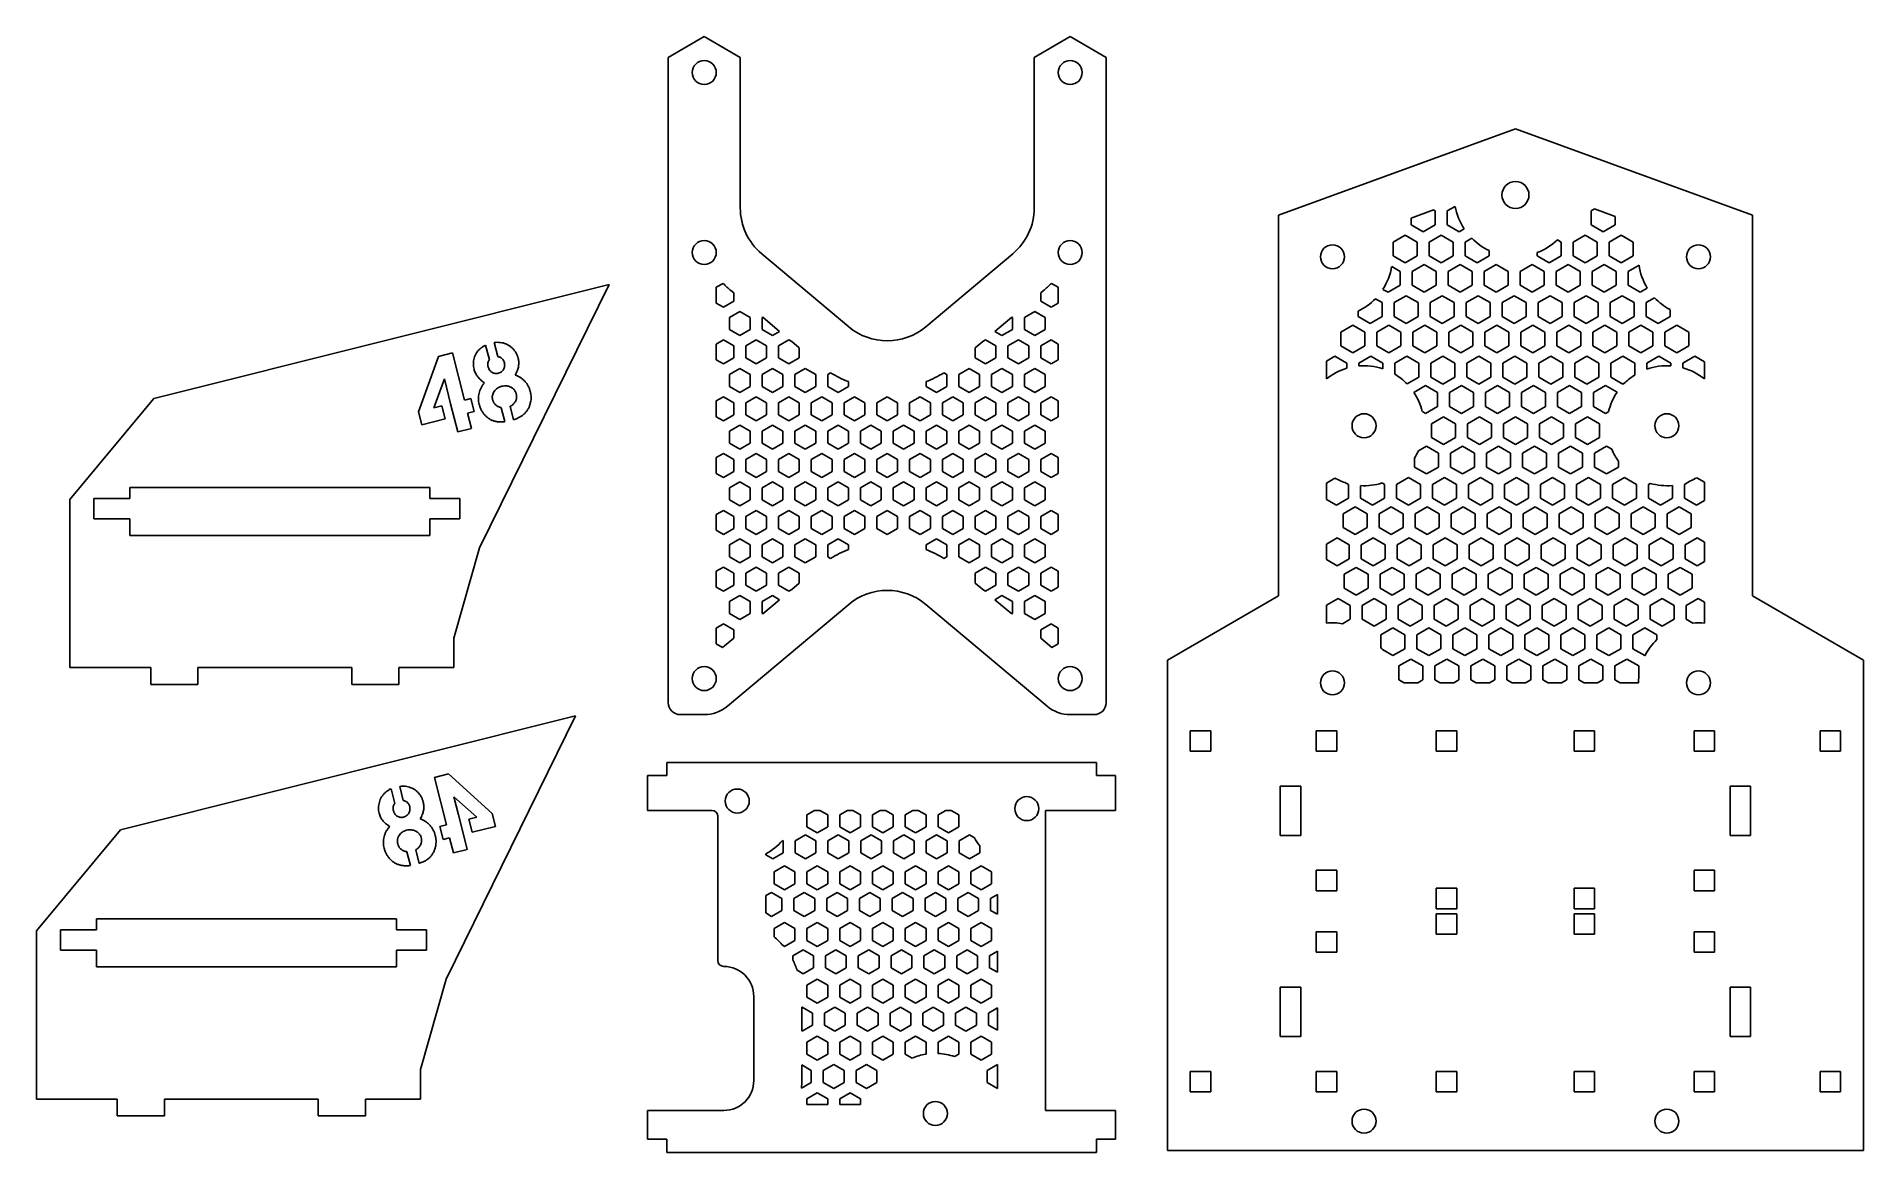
# Model space of a CAD drawing. Header units: millimetres. Extents: x 86 to 390, y 81 to 267.
import ezdxf

# ---------------------------------------------------------------- set-up
doc = ezdxf.new("R2010")
doc.units = ezdxf.units.MM

msp = doc.modelspace()

# ---------------------------------------------------------------- linework, layer by layer
at = {"color": 7, "linetype": 'Continuous', "lineweight": 25}
for p, q in [((196.93, 266.85), (190.93, 263.38)), ((202.93, 263.38), (196.93, 266.85)), ((257.93, 266.85), (251.93, 263.38)), ((263.93, 263.38), (257.93, 266.85)), ((190.93, 155.85), (190.93, 263.38)), ((202.93, 238.31), (202.93, 263.38)), ((251.93, 238.31), (251.93, 263.38)), ((263.93, 263.38), (263.93, 155.85)), ((332.14, 251.44), (292.64, 237.06)), ((371.64, 237.06), (332.14, 251.44)), ((318.49, 237.95), (314.77, 236.6)), ((318.77, 237.79), (318.49, 237.95)), ((318.77, 235.48), (318.77, 237.79)), ((322.07, 238.54), (320.77, 237.79)), ((320.77, 237.79), (320.77, 235.48)), ((345.34, 238.12), (344.77, 237.79)), ((344.77, 237.79), (344.77, 235.48)), ((348.77, 236.87), (345.34, 238.12)), ((292.64, 173.62), (292.64, 237.06)), ((314.77, 236.6), (314.77, 235.48)), ((314.77, 235.48), (316.77, 234.32)), ((316.77, 234.32), (318.77, 235.48)), ((320.77, 235.48), (322.77, 234.32)), ((322.77, 234.32), (323.58, 234.79)), ((344.77, 235.48), (346.77, 234.32)), ((346.77, 234.32), (348.77, 235.48)), ((348.77, 235.48), (348.77, 236.87)), ((371.64, 173.62), (371.64, 237.06)), ((313.77, 233.75), (311.77, 232.59)), ((311.77, 232.59), (311.77, 230.28)), ((315.77, 232.59), (313.77, 233.75)), ((315.77, 230.28), (315.77, 232.59)), ((319.77, 233.75), (317.77, 232.59)), ((317.77, 232.59), (317.77, 230.28)), ((321.77, 232.59), (319.77, 233.75)), ((321.77, 230.28), (321.77, 232.59)), ((324.86, 233.22), (323.77, 232.59)), ((323.77, 232.59), (323.77, 230.28)), ((339.77, 232.59), (339.15, 232.95)), ((339.77, 230.28), (339.77, 232.59)), ((343.77, 233.75), (341.77, 232.59)), ((341.77, 232.59), (341.77, 230.28)), ((345.77, 232.59), (343.77, 233.75)), ((345.77, 230.28), (345.77, 232.59)), ((349.77, 233.75), (347.77, 232.59)), ((347.77, 232.59), (347.77, 230.28)), ((351.77, 232.59), (349.77, 233.75)), ((351.77, 230.28), (351.77, 232.59)), ((206.5, 230.65), (221, 218.48)), ((248.36, 230.65), (233.86, 218.48)), ((312.9, 227.7), (311.51, 228.5)), ((311.77, 230.28), (313.77, 229.13)), ((313.77, 229.13), (315.77, 230.28)), ((316.9, 228.85), (314.9, 227.7)), ((318.9, 227.7), (316.9, 228.85)), ((317.77, 230.28), (319.77, 229.13)), ((319.77, 229.13), (321.77, 230.28)), ((322.9, 228.85), (320.9, 227.7)), ((324.9, 227.7), (322.9, 228.85)), ((323.77, 230.28), (325.77, 229.13)), ((325.77, 229.13), (327.77, 230.28)), ((328.9, 228.85), (326.9, 227.7)), ((327.77, 230.28), (327.77, 231.17)), ((330.9, 227.7), (328.9, 228.85)), ((334.9, 228.85), (332.9, 227.7)), ((336.9, 227.7), (334.9, 228.85)), ((335.77, 230.85), (335.77, 230.28)), ((335.77, 230.28), (337.77, 229.13)), ((337.77, 229.13), (339.77, 230.28)), ((340.9, 228.85), (338.9, 227.7)), ((342.9, 227.7), (340.9, 228.85)), ((341.77, 230.28), (343.77, 229.13)), ((343.77, 229.13), (345.77, 230.28)), ((346.9, 228.85), (344.9, 227.7)), ((348.9, 227.7), (346.9, 228.85)), ((347.77, 230.28), (349.77, 229.13)), ((349.77, 229.13), (351.77, 230.28)), ((352.74, 228.76), (350.9, 227.7)), ((105.21, 206.55), (181.06, 225.54)), ((181.06, 225.54), (159.48, 181.64)), ((198.93, 225.06), (200.07, 225.72)), ((254.79, 225.72), (255.93, 225.06)), ((310.9, 224.23), (312.9, 225.39)), ((312.9, 225.39), (312.9, 227.7)), ((314.9, 227.7), (314.9, 225.39)), ((314.9, 225.39), (316.9, 224.23)), ((316.9, 224.23), (318.9, 225.39)), ((318.9, 225.39), (318.9, 227.7)), ((320.9, 227.7), (320.9, 225.39)), ((320.9, 225.39), (322.9, 224.23)), ((322.9, 224.23), (324.9, 225.39)), ((324.9, 225.39), (324.9, 227.7)), ((326.9, 227.7), (326.9, 225.39)), ((326.9, 225.39), (328.9, 224.23)), ((328.9, 224.23), (330.9, 225.39)), ((330.9, 225.39), (330.9, 227.7)), ((332.9, 227.7), (332.9, 225.39)), ((332.9, 225.39), (334.9, 224.23)), ((334.9, 224.23), (336.9, 225.39)), ((336.9, 225.39), (336.9, 227.7)), ((338.9, 227.7), (338.9, 225.39)), ((338.9, 225.39), (340.9, 224.23)), ((340.9, 224.23), (342.9, 225.39)), ((342.9, 225.39), (342.9, 227.7)), ((344.9, 227.7), (344.9, 225.39)), ((344.9, 225.39), (346.9, 224.23)), ((346.9, 224.23), (348.9, 225.39)), ((348.9, 225.39), (348.9, 227.7)), ((350.9, 227.7), (350.9, 225.39)), ((350.9, 225.39), (352.9, 224.23)), ((198.93, 222.42), (198.93, 225.06)), ((200.11, 221.74), (198.93, 222.42)), ((201.84, 222.74), (200.11, 221.74)), ((201.36, 224.52), (201.84, 224.12)), ((201.84, 224.12), (201.84, 222.74)), ((253.02, 224.12), (253.5, 224.52)), ((253.02, 222.74), (253.02, 224.12)), ((254.75, 221.74), (253.02, 222.74)), ((255.93, 222.42), (254.75, 221.74)), ((255.93, 225.06), (255.93, 222.42)), ((309.9, 222.5), (308.79, 223.14)), ((309.9, 220.19), (309.9, 222.5)), ((310.05, 224.72), (310.9, 224.23)), ((313.9, 223.65), (311.9, 222.5)), ((311.9, 222.5), (311.9, 220.19)), ((315.9, 222.5), (313.9, 223.65)), ((315.9, 220.19), (315.9, 222.5)), ((319.9, 223.65), (317.9, 222.5)), ((317.9, 222.5), (317.9, 220.19)), ((321.9, 222.5), (319.9, 223.65)), ((321.9, 220.19), (321.9, 222.5)), ((325.9, 223.65), (323.9, 222.5)), ((323.9, 222.5), (323.9, 220.19)), ((327.9, 222.5), (325.9, 223.65)), ((327.9, 220.19), (327.9, 222.5)), ((331.9, 223.65), (329.9, 222.5)), ((329.9, 222.5), (329.9, 220.19)), ((333.9, 222.5), (331.9, 223.65)), ((333.9, 220.19), (333.9, 222.5)), ((337.9, 223.65), (335.9, 222.5)), ((335.9, 222.5), (335.9, 220.19)), ((339.9, 222.5), (337.9, 223.65)), ((339.9, 220.19), (339.9, 222.5)), ((343.9, 223.65), (341.9, 222.5)), ((341.9, 222.5), (341.9, 220.19)), ((345.9, 222.5), (343.9, 223.65)), ((345.9, 220.19), (345.9, 222.5)), ((349.9, 223.65), (347.9, 222.5)), ((347.9, 222.5), (347.9, 220.19)), ((351.9, 222.5), (349.9, 223.65)), ((351.9, 220.19), (351.9, 222.5)), ((352.9, 224.23), (354.11, 224.93)), ((355.32, 223.32), (353.9, 222.5)), ((353.9, 222.5), (353.9, 220.19)), ((201.11, 220.01), (202.84, 221.01)), ((201.11, 218.01), (201.11, 220.01)), ((202.84, 221.01), (204.57, 220.01)), ((204.57, 220.01), (204.57, 218.01)), ((206.57, 220.01), (206.67, 220.06)), ((206.57, 218.01), (206.57, 220.01)), ((206.67, 220.06), (209.49, 217.69)), ((245.36, 217.69), (248.19, 220.06)), ((248.19, 220.06), (248.28, 220.01)), ((248.28, 220.01), (248.28, 218.01)), ((250.28, 220.01), (252.02, 221.01)), ((250.28, 218.01), (250.28, 220.01)), ((252.02, 221.01), (253.75, 220.01)), ((253.75, 220.01), (253.75, 218.01)), ((305.9, 221.09), (305.9, 220.19)), ((305.9, 220.19), (307.9, 219.04)), ((307.9, 219.04), (309.9, 220.19)), ((311.9, 220.19), (313.9, 219.04)), ((313.9, 219.04), (315.9, 220.19)), ((317.9, 220.19), (319.9, 219.04)), ((319.9, 219.04), (321.9, 220.19)), ((323.9, 220.19), (325.9, 219.04)), ((325.9, 219.04), (327.9, 220.19)), ((329.9, 220.19), (331.9, 219.04)), ((331.9, 219.04), (333.9, 220.19)), ((335.9, 220.19), (337.9, 219.04)), ((337.9, 219.04), (339.9, 220.19)), ((341.9, 220.19), (343.9, 219.04)), ((343.9, 219.04), (345.9, 220.19)), ((347.9, 220.19), (349.9, 219.04)), ((349.9, 219.04), (351.9, 220.19)), ((353.9, 220.19), (355.9, 219.04)), ((355.9, 219.04), (357.9, 220.19)), ((357.9, 220.19), (357.9, 221.33)), ((198.93, 215.59), (200.11, 216.28)), ((200.11, 216.28), (201.84, 215.28)), ((202.84, 217.01), (201.11, 218.01)), ((204.57, 218.01), (202.84, 217.01)), ((203.84, 215.28), (205.57, 216.28)), ((205.57, 216.28), (207.3, 215.28)), ((208.3, 217.01), (206.57, 218.01)), ((209.49, 217.69), (208.3, 217.01)), ((209.3, 215.28), (211.04, 216.28)), ((211.04, 216.28), (211.51, 216)), ((243.35, 216), (243.82, 216.28)), ((243.82, 216.28), (245.55, 215.28)), ((246.55, 217.01), (245.36, 217.69)), ((248.28, 218.01), (246.55, 217.01)), ((247.55, 215.28), (249.28, 216.28)), ((249.28, 216.28), (251.02, 215.28)), ((252.02, 217.01), (250.28, 218.01)), ((253.75, 218.01), (252.02, 217.01)), ((253.02, 215.28), (254.75, 216.28)), ((254.75, 216.28), (255.93, 215.59)), ((305.04, 218.76), (303.04, 217.6)), ((303.04, 217.6), (303.04, 215.29)), ((307.04, 217.6), (305.04, 218.76)), ((307.04, 215.29), (307.04, 217.6)), ((311.04, 218.76), (309.04, 217.6)), ((309.04, 217.6), (309.04, 215.29)), ((313.04, 217.6), (311.04, 218.76)), ((313.04, 215.29), (313.04, 217.6)), ((317.04, 218.76), (315.04, 217.6)), ((315.04, 217.6), (315.04, 215.29)), ((319.04, 217.6), (317.04, 218.76)), ((319.04, 215.29), (319.04, 217.6)), ((323.04, 218.76), (321.04, 217.6)), ((321.04, 217.6), (321.04, 215.29)), ((325.04, 217.6), (323.04, 218.76)), ((325.04, 215.29), (325.04, 217.6)), ((329.04, 218.76), (327.04, 217.6)), ((327.04, 217.6), (327.04, 215.29)), ((331.04, 217.6), (329.04, 218.76)), ((331.04, 215.29), (331.04, 217.6)), ((335.04, 218.76), (333.04, 217.6)), ((333.04, 217.6), (333.04, 215.29)), ((337.04, 217.6), (335.04, 218.76)), ((337.04, 215.29), (337.04, 217.6)), ((341.04, 218.76), (339.04, 217.6)), ((339.04, 217.6), (339.04, 215.29)), ((343.04, 217.6), (341.04, 218.76)), ((343.04, 215.29), (343.04, 217.6)), ((347.04, 218.76), (345.04, 217.6)), ((345.04, 217.6), (345.04, 215.29)), ((349.04, 217.6), (347.04, 218.76)), ((349.04, 215.29), (349.04, 217.6)), ((353.04, 218.76), (351.04, 217.6)), ((351.04, 217.6), (351.04, 215.29)), ((355.04, 217.6), (353.04, 218.76)), ((355.04, 215.29), (355.04, 217.6)), ((359.04, 218.76), (357.04, 217.6)), ((357.04, 217.6), (357.04, 215.29)), ((361.04, 217.6), (359.04, 218.76)), ((361.04, 215.29), (361.04, 217.6)), ((149.3, 204.32), (152.63, 213.55)), ((152.63, 213.55), (154.96, 214.14)), ((154.96, 214.14), (156.95, 206.23)), ((161.11, 212.97), (160.49, 215.43)), ((162.52, 213.52), (161.93, 215.85)), ((198.93, 212.96), (198.93, 215.59)), ((201.84, 213.28), (200.11, 212.28)), ((201.84, 215.28), (201.84, 213.28)), ((203.84, 213.28), (203.84, 215.28)), ((205.57, 212.28), (203.84, 213.28)), ((207.3, 213.28), (205.57, 212.28)), ((207.3, 215.28), (207.3, 213.28)), ((209.3, 213.28), (209.3, 215.28)), ((211.04, 212.28), (209.3, 213.28)), ((212.77, 213.28), (211.04, 212.28)), ((211.51, 216), (212.77, 214.95)), ((212.77, 214.95), (212.77, 213.28)), ((242.09, 214.95), (243.35, 216)), ((242.09, 213.28), (242.09, 214.95)), ((243.82, 212.28), (242.09, 213.28)), ((245.55, 213.28), (243.82, 212.28)), ((245.55, 215.28), (245.55, 213.28)), ((247.55, 213.28), (247.55, 215.28)), ((249.28, 212.28), (247.55, 213.28)), ((251.02, 213.28), (249.28, 212.28)), ((251.02, 215.28), (251.02, 213.28)), ((253.02, 213.28), (253.02, 215.28)), ((254.75, 212.28), (253.02, 213.28)), ((255.93, 215.59), (255.93, 212.96)), ((302.04, 213.56), (300.64, 212.76)), ((304.04, 212.41), (302.04, 213.56)), ((303.04, 215.29), (305.04, 214.14)), ((305.04, 214.14), (307.04, 215.29)), ((308.04, 213.56), (306.04, 212.41)), ((310.04, 212.41), (308.04, 213.56)), ((309.04, 215.29), (311.04, 214.14)), ((311.04, 214.14), (313.04, 215.29)), ((314.04, 213.56), (312.04, 212.41)), ((316.04, 212.41), (314.04, 213.56)), ((315.04, 215.29), (317.04, 214.14)), ((317.04, 214.14), (319.04, 215.29)), ((320.04, 213.56), (318.04, 212.41)), ((322.04, 212.41), (320.04, 213.56)), ((321.04, 215.29), (323.04, 214.14)), ((323.04, 214.14), (325.04, 215.29)), ((326.04, 213.56), (324.04, 212.41)), ((328.04, 212.41), (326.04, 213.56)), ((327.04, 215.29), (329.04, 214.14)), ((329.04, 214.14), (331.04, 215.29)), ((332.04, 213.56), (330.04, 212.41)), ((334.04, 212.41), (332.04, 213.56)), ((333.04, 215.29), (335.04, 214.14)), ((335.04, 214.14), (337.04, 215.29)), ((338.04, 213.56), (336.04, 212.41)), ((340.04, 212.41), (338.04, 213.56)), ((339.04, 215.29), (341.04, 214.14)), ((341.04, 214.14), (343.04, 215.29)), ((344.04, 213.56), (342.04, 212.41)), ((346.04, 212.41), (344.04, 213.56)), ((345.04, 215.29), (347.04, 214.14)), ((347.04, 214.14), (349.04, 215.29)), ((350.04, 213.56), (348.04, 212.41)), ((352.04, 212.41), (350.04, 213.56)), ((351.04, 215.29), (353.04, 214.14)), ((353.04, 214.14), (355.04, 215.29)), ((356.04, 213.56), (354.04, 212.41)), ((358.04, 212.41), (356.04, 213.56)), ((357.04, 215.29), (359.04, 214.14)), ((359.04, 214.14), (361.04, 215.29)), ((362.04, 213.56), (360.04, 212.41)), ((363.64, 212.64), (362.04, 213.56)), ((200.11, 212.28), (198.93, 212.96)), ((201.11, 210.54), (202.84, 211.54)), ((201.11, 208.54), (201.11, 210.54)), ((202.84, 211.54), (204.57, 210.54)), ((204.57, 210.54), (204.57, 208.54)), ((206.57, 210.54), (208.3, 211.54)), ((206.57, 208.54), (206.57, 210.54)), ((208.3, 211.54), (210.04, 210.54)), ((210.04, 210.54), (210.04, 208.54)), ((212.04, 210.54), (213.77, 211.54)), ((212.04, 208.54), (212.04, 210.54)), ((213.77, 211.54), (215.5, 210.54)), ((215.5, 210.54), (215.5, 208.54)), ((217.5, 210.54), (217.98, 210.82)), ((217.5, 208.54), (217.5, 210.54)), ((236.88, 210.82), (237.36, 210.54)), ((237.36, 210.54), (237.36, 208.54)), ((239.36, 210.54), (241.09, 211.54)), ((239.36, 208.54), (239.36, 210.54)), ((241.09, 211.54), (242.82, 210.54)), ((242.82, 210.54), (242.82, 208.54)), ((244.82, 210.54), (246.55, 211.54)), ((244.82, 208.54), (244.82, 210.54)), ((246.55, 211.54), (248.28, 210.54)), ((248.28, 210.54), (248.28, 208.54)), ((250.28, 210.54), (252.02, 211.54)), ((250.28, 208.54), (250.28, 210.54)), ((252.02, 211.54), (253.75, 210.54)), ((253.75, 210.54), (253.75, 208.54)), ((255.93, 212.96), (254.75, 212.28)), ((300.64, 212.76), (300.64, 209.78)), ((304.04, 211.57), (304.04, 212.41)), ((306.04, 212.41), (306.04, 211.95)), ((310.04, 211.48), (310.04, 212.41)), ((312.04, 212.41), (312.04, 210.57)), ((316.04, 210.1), (316.04, 212.41)), ((318.04, 212.41), (318.04, 210.1)), ((322.04, 210.1), (322.04, 212.41)), ((324.04, 212.41), (324.04, 210.1)), ((328.04, 210.1), (328.04, 212.41)), ((330.04, 212.41), (330.04, 210.1)), ((334.04, 210.1), (334.04, 212.41)), ((336.04, 212.41), (336.04, 210.1)), ((340.04, 210.1), (340.04, 212.41)), ((342.04, 212.41), (342.04, 210.1)), ((346.04, 210.1), (346.04, 212.41)), ((348.04, 212.41), (348.04, 210.1)), ((352.04, 210.44), (352.04, 212.41)), ((354.04, 212.41), (354.04, 211.41)), ((358.04, 211.96), (358.04, 212.41)), ((360.04, 212.41), (360.04, 211.63)), ((363.64, 209.78), (363.64, 212.64)), ((153.62, 209.78), (151.86, 204.96)), ((154.66, 205.66), (153.62, 209.78)), ((202.84, 207.54), (201.11, 208.54)), ((204.57, 208.54), (202.84, 207.54)), ((208.3, 207.54), (206.57, 208.54)), ((210.04, 208.54), (208.3, 207.54)), ((213.77, 207.54), (212.04, 208.54)), ((215.5, 208.54), (213.77, 207.54)), ((219.23, 207.54), (217.5, 208.54)), ((220.96, 208.54), (219.23, 207.54)), ((220.96, 209.34), (220.96, 208.54)), ((233.89, 208.54), (233.89, 209.34)), ((235.62, 207.54), (233.89, 208.54)), ((237.36, 208.54), (235.62, 207.54)), ((241.09, 207.54), (239.36, 208.54)), ((242.82, 208.54), (241.09, 207.54)), ((246.55, 207.54), (244.82, 208.54)), ((248.28, 208.54), (246.55, 207.54)), ((252.02, 207.54), (250.28, 208.54)), ((253.75, 208.54), (252.02, 207.54)), ((314.07, 208.96), (316.04, 210.1)), ((317.17, 208.67), (315.22, 207.54)), ((319.17, 207.51), (317.17, 208.67)), ((318.04, 210.1), (320.04, 208.94)), ((319.17, 205.2), (319.17, 207.51)), ((320.04, 208.94), (322.04, 210.1)), ((323.17, 208.67), (321.17, 207.51)), ((321.17, 207.51), (321.17, 205.2)), ((325.17, 207.51), (323.17, 208.67)), ((324.04, 210.1), (326.04, 208.94)), ((325.17, 205.2), (325.17, 207.51)), ((326.04, 208.94), (328.04, 210.1)), ((329.17, 208.67), (327.17, 207.51)), ((327.17, 207.51), (327.17, 205.2)), ((331.17, 207.51), (329.17, 208.67)), ((330.04, 210.1), (332.04, 208.94)), ((331.17, 205.2), (331.17, 207.51)), ((332.04, 208.94), (334.04, 210.1)), ((335.17, 208.67), (333.17, 207.51)), ((333.17, 207.51), (333.17, 205.2)), ((337.17, 207.51), (335.17, 208.67)), ((336.04, 210.1), (338.04, 208.94)), ((337.17, 205.2), (337.17, 207.51)), ((338.04, 208.94), (340.04, 210.1)), ((341.17, 208.67), (339.17, 207.51)), ((339.17, 207.51), (339.17, 205.2)), ((343.17, 207.51), (341.17, 208.67)), ((342.04, 210.1), (344.04, 208.94)), ((343.17, 205.2), (343.17, 207.51)), ((344.04, 208.94), (346.04, 210.1)), ((347.17, 208.67), (345.17, 207.51)), ((345.17, 207.51), (345.17, 205.2)), ((349.08, 207.56), (347.17, 208.67)), ((348.04, 210.1), (350.04, 208.94)), ((350.04, 208.94), (350.43, 209.17)), ((91.21, 189.69), (105.21, 206.55)), ((149.84, 202.15), (149.3, 204.32)), ((151.86, 204.96), (153.2, 205.3)), ((153.75, 203.13), (153.2, 205.3)), ((154.66, 205.66), (154.66, 205.66)), ((155.84, 200.98), (154.66, 205.66)), ((156.95, 206.23), (158.04, 206.51)), ((158.58, 204.35), (157.49, 204.07)), ((157.49, 204.07), (158.12, 201.55)), ((158.04, 206.51), (158.58, 204.35)), ((163.69, 202.67), (163.1, 205)), ((165.15, 203), (164.59, 205.24)), ((198.93, 206.13), (200.11, 206.81)), ((198.93, 203.49), (198.93, 206.13)), ((200.11, 206.81), (201.84, 205.81)), ((201.84, 205.81), (201.84, 203.81)), ((203.84, 205.81), (205.57, 206.81)), ((203.84, 203.81), (203.84, 205.81)), ((205.57, 206.81), (207.3, 205.81)), ((207.3, 205.81), (207.3, 203.81)), ((209.3, 205.81), (211.04, 206.81)), ((209.3, 203.81), (209.3, 205.81)), ((211.04, 206.81), (212.77, 205.81)), ((212.77, 205.81), (212.77, 203.81)), ((214.77, 205.81), (216.5, 206.81)), ((214.77, 203.81), (214.77, 205.81)), ((216.5, 206.81), (218.23, 205.81)), ((218.23, 205.81), (218.23, 203.81)), ((220.23, 205.81), (221.96, 206.81)), ((220.23, 203.81), (220.23, 205.81)), ((221.96, 206.81), (223.7, 205.81)), ((223.7, 205.81), (223.7, 203.81)), ((225.7, 205.81), (227.43, 206.81)), ((225.7, 203.81), (225.7, 205.81)), ((227.43, 206.81), (229.16, 205.81)), ((229.16, 205.81), (229.16, 203.81)), ((231.16, 205.81), (232.89, 206.81)), ((231.16, 203.81), (231.16, 205.81)), ((232.89, 206.81), (234.62, 205.81)), ((234.62, 205.81), (234.62, 203.81)), ((236.62, 205.81), (238.36, 206.81)), ((236.62, 203.81), (236.62, 205.81)), ((238.36, 206.81), (240.09, 205.81)), ((240.09, 205.81), (240.09, 203.81)), ((242.09, 205.81), (243.82, 206.81)), ((242.09, 203.81), (242.09, 205.81)), ((243.82, 206.81), (245.55, 205.81)), ((245.55, 205.81), (245.55, 203.81)), ((247.55, 205.81), (249.28, 206.81)), ((247.55, 203.81), (247.55, 205.81)), ((249.28, 206.81), (251.02, 205.81)), ((251.02, 205.81), (251.02, 203.81)), ((253.02, 205.81), (254.75, 206.81)), ((253.02, 203.81), (253.02, 205.81)), ((254.75, 206.81), (255.93, 206.13)), ((255.93, 206.13), (255.93, 203.49)), ((316.62, 204.37), (317.17, 204.05)), ((317.17, 204.05), (319.17, 205.2)), ((321.17, 205.2), (323.17, 204.05)), ((323.17, 204.05), (325.17, 205.2)), ((327.17, 205.2), (329.17, 204.05)), ((329.17, 204.05), (331.17, 205.2)), ((333.17, 205.2), (335.17, 204.05)), ((335.17, 204.05), (337.17, 205.2)), ((339.17, 205.2), (341.17, 204.05)), ((341.17, 204.05), (343.17, 205.2)), ((345.17, 205.2), (347.17, 204.05)), ((347.17, 204.05), (347.66, 204.33)), ((153.75, 203.13), (149.84, 202.15)), ((158.12, 201.55), (155.84, 200.98)), ((200.11, 202.81), (198.93, 203.49)), ((201.84, 203.81), (200.11, 202.81)), ((201.11, 201.08), (202.84, 202.08)), ((201.11, 199.08), (201.11, 201.08)), ((202.84, 202.08), (204.57, 201.08)), ((205.57, 202.81), (203.84, 203.81)), ((204.57, 201.08), (204.57, 199.08)), ((207.3, 203.81), (205.57, 202.81)), ((206.57, 201.08), (208.3, 202.08)), ((206.57, 199.08), (206.57, 201.08)), ((208.3, 202.08), (210.04, 201.08)), ((211.04, 202.81), (209.3, 203.81)), ((210.04, 201.08), (210.04, 199.08)), ((212.77, 203.81), (211.04, 202.81)), ((212.04, 201.08), (213.77, 202.08)), ((212.04, 199.08), (212.04, 201.08)), ((213.77, 202.08), (215.5, 201.08)), ((216.5, 202.81), (214.77, 203.81)), ((215.5, 201.08), (215.5, 199.08)), ((218.23, 203.81), (216.5, 202.81)), ((217.5, 201.08), (219.23, 202.08)), ((217.5, 199.08), (217.5, 201.08)), ((219.23, 202.08), (220.96, 201.08)), ((221.96, 202.81), (220.23, 203.81)), ((220.96, 201.08), (220.96, 199.08)), ((223.7, 203.81), (221.96, 202.81)), ((222.96, 201.08), (224.7, 202.08)), ((222.96, 199.08), (222.96, 201.08)), ((224.7, 202.08), (226.43, 201.08)), ((227.43, 202.81), (225.7, 203.81)), ((226.43, 201.08), (226.43, 199.08)), ((229.16, 203.81), (227.43, 202.81)), ((228.43, 201.08), (230.16, 202.08)), ((228.43, 199.08), (228.43, 201.08)), ((230.16, 202.08), (231.89, 201.08)), ((232.89, 202.81), (231.16, 203.81)), ((231.89, 201.08), (231.89, 199.08)), ((234.62, 203.81), (232.89, 202.81)), ((233.89, 201.08), (235.62, 202.08)), ((233.89, 199.08), (233.89, 201.08)), ((235.62, 202.08), (237.36, 201.08)), ((238.36, 202.81), (236.62, 203.81)), ((237.36, 201.08), (237.36, 199.08)), ((240.09, 203.81), (238.36, 202.81)), ((239.36, 201.08), (241.09, 202.08)), ((239.36, 199.08), (239.36, 201.08)), ((241.09, 202.08), (242.82, 201.08)), ((243.82, 202.81), (242.09, 203.81)), ((242.82, 201.08), (242.82, 199.08)), ((245.55, 203.81), (243.82, 202.81)), ((244.82, 201.08), (246.55, 202.08)), ((244.82, 199.08), (244.82, 201.08)), ((246.55, 202.08), (248.28, 201.08)), ((249.28, 202.81), (247.55, 203.81)), ((248.28, 201.08), (248.28, 199.08)), ((251.02, 203.81), (249.28, 202.81)), ((250.28, 201.08), (252.02, 202.08)), ((250.28, 199.08), (250.28, 201.08)), ((252.02, 202.08), (253.75, 201.08)), ((254.75, 202.81), (253.02, 203.81)), ((253.75, 201.08), (253.75, 199.08)), ((255.93, 203.49), (254.75, 202.81)), ((320.17, 203.47), (318.17, 202.32)), ((318.17, 202.32), (318.17, 200.01)), ((322.17, 202.32), (320.17, 203.47)), ((322.17, 200.01), (322.17, 202.32)), ((326.17, 203.47), (324.17, 202.32)), ((324.17, 202.32), (324.17, 200.01)), ((328.17, 202.32), (326.17, 203.47)), ((328.17, 200.01), (328.17, 202.32)), ((332.17, 203.47), (330.17, 202.32)), ((330.17, 202.32), (330.17, 200.01)), ((334.17, 202.32), (332.17, 203.47)), ((334.17, 200.01), (334.17, 202.32)), ((338.17, 203.47), (336.17, 202.32)), ((336.17, 202.32), (336.17, 200.01)), ((340.17, 202.32), (338.17, 203.47)), ((340.17, 200.01), (340.17, 202.32)), ((344.17, 203.47), (342.17, 202.32)), ((342.17, 202.32), (342.17, 200.01)), ((346.17, 202.32), (344.17, 203.47)), ((346.17, 200.01), (346.17, 202.32)), ((202.84, 198.08), (201.11, 199.08)), ((204.57, 199.08), (202.84, 198.08)), ((208.3, 198.08), (206.57, 199.08)), ((210.04, 199.08), (208.3, 198.08)), ((213.77, 198.08), (212.04, 199.08)), ((215.5, 199.08), (213.77, 198.08)), ((219.23, 198.08), (217.5, 199.08)), ((220.96, 199.08), (219.23, 198.08)), ((224.7, 198.08), (222.96, 199.08)), ((226.43, 199.08), (224.7, 198.08)), ((230.16, 198.08), (228.43, 199.08)), ((231.89, 199.08), (230.16, 198.08)), ((235.62, 198.08), (233.89, 199.08)), ((237.36, 199.08), (235.62, 198.08)), ((241.09, 198.08), (239.36, 199.08)), ((242.82, 199.08), (241.09, 198.08)), ((246.55, 198.08), (244.82, 199.08)), ((248.28, 199.08), (246.55, 198.08)), ((252.02, 198.08), (250.28, 199.08)), ((253.75, 199.08), (252.02, 198.08)), ((317.3, 198.57), (315.99, 197.82)), ((319.3, 197.42), (317.3, 198.57)), ((318.17, 200.01), (320.17, 198.85)), ((320.17, 198.85), (322.17, 200.01)), ((323.3, 198.57), (321.3, 197.42)), ((325.3, 197.42), (323.3, 198.57)), ((324.17, 200.01), (326.17, 198.85)), ((326.17, 198.85), (328.17, 200.01)), ((329.3, 198.57), (327.3, 197.42)), ((331.3, 197.42), (329.3, 198.57)), ((330.17, 200.01), (332.17, 198.85)), ((332.17, 198.85), (334.17, 200.01)), ((335.3, 198.57), (333.3, 197.42)), ((337.3, 197.42), (335.3, 198.57)), ((336.17, 200.01), (338.17, 198.85)), ((338.17, 198.85), (340.17, 200.01)), ((341.3, 198.57), (339.3, 197.42)), ((343.3, 197.42), (341.3, 198.57)), ((342.17, 200.01), (344.17, 198.85)), ((344.17, 198.85), (346.17, 200.01)), ((347.3, 198.57), (345.3, 197.42)), ((348.18, 198.07), (347.3, 198.57)), ((198.93, 196.67), (200.11, 197.35)), ((198.93, 194.03), (198.93, 196.67)), ((200.11, 197.35), (201.84, 196.35)), ((201.84, 196.35), (201.84, 194.35)), ((203.84, 196.35), (205.57, 197.35)), ((203.84, 194.35), (203.84, 196.35)), ((205.57, 197.35), (207.3, 196.35)), ((207.3, 196.35), (207.3, 194.35)), ((209.3, 196.35), (211.04, 197.35)), ((209.3, 194.35), (209.3, 196.35)), ((211.04, 197.35), (212.77, 196.35)), ((212.77, 196.35), (212.77, 194.35)), ((214.77, 196.35), (216.5, 197.35)), ((214.77, 194.35), (214.77, 196.35)), ((216.5, 197.35), (218.23, 196.35)), ((218.23, 196.35), (218.23, 194.35)), ((220.23, 196.35), (221.96, 197.35)), ((220.23, 194.35), (220.23, 196.35)), ((221.96, 197.35), (223.7, 196.35)), ((223.7, 196.35), (223.7, 194.35)), ((225.7, 196.35), (227.43, 197.35)), ((225.7, 194.35), (225.7, 196.35)), ((227.43, 197.35), (229.16, 196.35)), ((229.16, 196.35), (229.16, 194.35)), ((231.16, 196.35), (232.89, 197.35)), ((231.16, 194.35), (231.16, 196.35)), ((232.89, 197.35), (234.62, 196.35)), ((234.62, 196.35), (234.62, 194.35)), ((236.62, 196.35), (238.36, 197.35)), ((236.62, 194.35), (236.62, 196.35)), ((238.36, 197.35), (240.09, 196.35)), ((240.09, 196.35), (240.09, 194.35)), ((242.09, 196.35), (243.82, 197.35)), ((242.09, 194.35), (242.09, 196.35)), ((243.82, 197.35), (245.55, 196.35)), ((245.55, 196.35), (245.55, 194.35)), ((247.55, 196.35), (249.28, 197.35)), ((247.55, 194.35), (247.55, 196.35)), ((249.28, 197.35), (251.02, 196.35)), ((251.02, 196.35), (251.02, 194.35)), ((253.02, 196.35), (254.75, 197.35)), ((253.02, 194.35), (253.02, 196.35)), ((254.75, 197.35), (255.93, 196.67)), ((255.93, 196.67), (255.93, 194.03)), ((315.3, 196.56), (315.3, 195.11)), ((315.3, 195.11), (317.3, 193.96)), ((317.3, 193.96), (319.3, 195.11)), ((319.3, 195.11), (319.3, 197.42)), ((321.3, 197.42), (321.3, 195.11)), ((321.3, 195.11), (323.3, 193.96)), ((323.3, 193.96), (325.3, 195.11)), ((325.3, 195.11), (325.3, 197.42)), ((327.3, 197.42), (327.3, 195.11)), ((327.3, 195.11), (329.3, 193.96)), ((329.3, 193.96), (331.3, 195.11)), ((331.3, 195.11), (331.3, 197.42)), ((333.3, 197.42), (333.3, 195.11)), ((333.3, 195.11), (335.3, 193.96)), ((335.3, 193.96), (337.3, 195.11)), ((337.3, 195.11), (337.3, 197.42)), ((339.3, 197.42), (339.3, 195.11)), ((339.3, 195.11), (341.3, 193.96)), ((341.3, 193.96), (343.3, 195.11)), ((343.3, 195.11), (343.3, 197.42)), ((345.3, 197.42), (345.3, 195.11)), ((345.3, 195.11), (347.3, 193.96)), ((347.3, 193.96), (349.3, 195.11)), ((349.3, 195.11), (349.3, 196.09)), ((200.11, 193.35), (198.93, 194.03)), ((201.84, 194.35), (200.11, 193.35)), ((201.11, 191.62), (202.84, 192.62)), ((202.84, 192.62), (204.57, 191.62)), ((205.57, 193.35), (203.84, 194.35)), ((207.3, 194.35), (205.57, 193.35)), ((206.57, 191.62), (208.3, 192.62)), ((208.3, 192.62), (210.04, 191.62)), ((211.04, 193.35), (209.3, 194.35)), ((212.77, 194.35), (211.04, 193.35)), ((212.04, 191.62), (213.77, 192.62)), ((213.77, 192.62), (215.5, 191.62)), ((216.5, 193.35), (214.77, 194.35)), ((218.23, 194.35), (216.5, 193.35)), ((217.5, 191.62), (219.23, 192.62)), ((219.23, 192.62), (220.96, 191.62)), ((221.96, 193.35), (220.23, 194.35)), ((223.7, 194.35), (221.96, 193.35)), ((222.96, 191.62), (224.7, 192.62)), ((224.7, 192.62), (226.43, 191.62)), ((227.43, 193.35), (225.7, 194.35)), ((229.16, 194.35), (227.43, 193.35)), ((228.43, 191.62), (230.16, 192.62)), ((230.16, 192.62), (231.89, 191.62)), ((232.89, 193.35), (231.16, 194.35)), ((234.62, 194.35), (232.89, 193.35)), ((233.89, 191.62), (235.62, 192.62)), ((235.62, 192.62), (237.36, 191.62)), ((238.36, 193.35), (236.62, 194.35)), ((240.09, 194.35), (238.36, 193.35)), ((239.36, 191.62), (241.09, 192.62)), ((241.09, 192.62), (242.82, 191.62)), ((243.82, 193.35), (242.09, 194.35)), ((245.55, 194.35), (243.82, 193.35)), ((244.82, 191.62), (246.55, 192.62)), ((246.55, 192.62), (248.28, 191.62)), ((249.28, 193.35), (247.55, 194.35)), ((251.02, 194.35), (249.28, 193.35)), ((250.28, 191.62), (252.02, 192.62)), ((252.02, 192.62), (253.75, 191.62)), ((254.75, 193.35), (253.02, 194.35)), ((255.93, 194.03), (254.75, 193.35)), ((302.06, 193.24), (300.64, 192.42)), ((300.64, 192.42), (300.64, 189.72)), ((304.3, 192.22), (303.94, 192.43)), ((304.3, 189.91), (304.3, 192.22)), ((306.3, 192), (306.3, 189.91)), ((310.3, 192.22), (309.91, 192.45)), ((310.3, 189.91), (310.3, 192.22)), ((314.3, 193.38), (312.3, 192.22)), ((312.3, 192.22), (312.3, 189.91)), ((316.3, 192.22), (314.3, 193.38)), ((316.3, 189.91), (316.3, 192.22)), ((320.3, 193.38), (318.3, 192.22)), ((318.3, 192.22), (318.3, 189.91)), ((322.3, 192.22), (320.3, 193.38)), ((322.3, 189.91), (322.3, 192.22)), ((326.3, 193.38), (324.3, 192.22)), ((324.3, 192.22), (324.3, 189.91)), ((328.3, 192.22), (326.3, 193.38)), ((328.3, 189.91), (328.3, 192.22)), ((332.3, 193.38), (330.3, 192.22)), ((330.3, 192.22), (330.3, 189.91)), ((334.3, 192.22), (332.3, 193.38)), ((334.3, 189.91), (334.3, 192.22)), ((338.3, 193.38), (336.3, 192.22)), ((336.3, 192.22), (336.3, 189.91)), ((340.3, 192.22), (338.3, 193.38)), ((340.3, 189.91), (340.3, 192.22)), ((344.3, 193.38), (342.3, 192.22)), ((342.3, 192.22), (342.3, 189.91)), ((346.3, 192.22), (344.3, 193.38)), ((346.3, 189.91), (346.3, 192.22)), ((350.3, 193.38), (348.3, 192.22)), ((348.3, 192.22), (348.3, 189.91)), ((352.3, 192.22), (350.3, 193.38)), ((352.3, 189.91), (352.3, 192.22)), ((354.58, 192.39), (354.3, 192.22)), ((354.3, 192.22), (354.3, 189.91)), ((358.3, 189.91), (358.3, 192.03)), ((361.21, 192.75), (360.3, 192.22)), ((360.3, 192.22), (360.3, 189.91)), ((363.64, 192.61), (362.39, 193.33)), ((363.64, 189.53), (363.64, 192.61)), ((91.21, 161.69), (91.21, 189.69)), ((95.21, 189.89), (95.21, 186.49)), ((101.21, 189.89), (95.21, 189.89)), ((101.21, 191.69), (151.21, 191.69)), ((101.21, 189.89), (101.21, 191.69)), ((151.21, 189.89), (151.21, 191.69)), ((151.21, 189.89), (156.21, 189.89)), ((156.21, 189.89), (156.21, 186.49)), ((201.11, 189.62), (201.11, 191.62)), ((202.84, 188.62), (201.11, 189.62)), ((204.57, 189.62), (202.84, 188.62)), ((204.57, 191.62), (204.57, 189.62)), ((206.57, 189.62), (206.57, 191.62)), ((208.3, 188.62), (206.57, 189.62)), ((210.04, 189.62), (208.3, 188.62)), ((210.04, 191.62), (210.04, 189.62)), ((212.04, 189.62), (212.04, 191.62)), ((213.77, 188.62), (212.04, 189.62)), ((215.5, 189.62), (213.77, 188.62)), ((215.5, 191.62), (215.5, 189.62)), ((217.5, 189.62), (217.5, 191.62)), ((219.23, 188.62), (217.5, 189.62)), ((220.96, 189.62), (219.23, 188.62)), ((220.96, 191.62), (220.96, 189.62)), ((222.96, 189.62), (222.96, 191.62)), ((224.7, 188.62), (222.96, 189.62)), ((226.43, 189.62), (224.7, 188.62)), ((226.43, 191.62), (226.43, 189.62)), ((228.43, 189.62), (228.43, 191.62)), ((230.16, 188.62), (228.43, 189.62)), ((231.89, 189.62), (230.16, 188.62)), ((231.89, 191.62), (231.89, 189.62)), ((233.89, 189.62), (233.89, 191.62)), ((235.62, 188.62), (233.89, 189.62)), ((237.36, 189.62), (235.62, 188.62)), ((237.36, 191.62), (237.36, 189.62)), ((239.36, 189.62), (239.36, 191.62)), ((241.09, 188.62), (239.36, 189.62)), ((242.82, 189.62), (241.09, 188.62)), ((242.82, 191.62), (242.82, 189.62)), ((244.82, 189.62), (244.82, 191.62)), ((246.55, 188.62), (244.82, 189.62)), ((248.28, 189.62), (246.55, 188.62)), ((248.28, 191.62), (248.28, 189.62)), ((250.28, 189.62), (250.28, 191.62)), ((252.02, 188.62), (250.28, 189.62)), ((253.75, 189.62), (252.02, 188.62)), ((253.75, 191.62), (253.75, 189.62)), ((300.64, 189.72), (302.3, 188.76)), ((302.3, 188.76), (304.3, 189.91)), ((306.3, 189.91), (308.3, 188.76)), ((308.3, 188.76), (310.3, 189.91)), ((312.3, 189.91), (314.3, 188.76)), ((314.3, 188.76), (316.3, 189.91)), ((318.3, 189.91), (320.3, 188.76)), ((320.3, 188.76), (322.3, 189.91)), ((324.3, 189.91), (326.3, 188.76)), ((326.3, 188.76), (328.3, 189.91)), ((330.3, 189.91), (332.3, 188.76)), ((332.3, 188.76), (334.3, 189.91)), ((336.3, 189.91), (338.3, 188.76)), ((338.3, 188.76), (340.3, 189.91)), ((342.3, 189.91), (344.3, 188.76)), ((344.3, 188.76), (346.3, 189.91)), ((348.3, 189.91), (350.3, 188.76)), ((350.3, 188.76), (352.3, 189.91)), ((354.3, 189.91), (356.3, 188.76)), ((356.3, 188.76), (358.3, 189.91)), ((360.3, 189.91), (362.3, 188.76)), ((362.3, 188.76), (363.64, 189.53)), ((101.21, 186.49), (95.21, 186.49)), ((101.21, 183.69), (101.21, 186.49)), ((151.21, 183.69), (151.21, 186.49)), ((151.21, 186.49), (156.21, 186.49)), ((198.93, 187.2), (200.11, 187.88)), ((198.93, 184.56), (198.93, 187.2)), ((200.11, 187.88), (201.84, 186.88)), ((201.84, 186.88), (201.84, 184.88)), ((203.84, 186.88), (205.57, 187.88)), ((203.84, 184.88), (203.84, 186.88)), ((205.57, 187.88), (207.3, 186.88)), ((207.3, 186.88), (207.3, 184.88)), ((209.3, 186.88), (211.04, 187.88)), ((209.3, 184.88), (209.3, 186.88)), ((211.04, 187.88), (212.77, 186.88)), ((212.77, 186.88), (212.77, 184.88)), ((214.77, 186.88), (216.5, 187.88)), ((214.77, 184.88), (214.77, 186.88)), ((216.5, 187.88), (218.23, 186.88)), ((218.23, 186.88), (218.23, 184.88)), ((220.23, 186.88), (221.96, 187.88)), ((220.23, 184.88), (220.23, 186.88)), ((221.96, 187.88), (223.7, 186.88)), ((223.7, 186.88), (223.7, 184.88)), ((225.7, 186.88), (227.43, 187.88)), ((225.7, 184.88), (225.7, 186.88)), ((227.43, 187.88), (229.16, 186.88)), ((229.16, 186.88), (229.16, 184.88)), ((231.16, 186.88), (232.89, 187.88)), ((231.16, 184.88), (231.16, 186.88)), ((232.89, 187.88), (234.62, 186.88)), ((234.62, 186.88), (234.62, 184.88)), ((236.62, 186.88), (238.36, 187.88)), ((236.62, 184.88), (236.62, 186.88)), ((238.36, 187.88), (240.09, 186.88)), ((240.09, 186.88), (240.09, 184.88)), ((242.09, 186.88), (243.82, 187.88)), ((242.09, 184.88), (242.09, 186.88)), ((243.82, 187.88), (245.55, 186.88)), ((245.55, 186.88), (245.55, 184.88)), ((247.55, 186.88), (249.28, 187.88)), ((247.55, 184.88), (247.55, 186.88)), ((249.28, 187.88), (251.02, 186.88)), ((251.02, 186.88), (251.02, 184.88)), ((253.02, 186.88), (254.75, 187.88)), ((253.02, 184.88), (253.02, 186.88)), ((254.75, 187.88), (255.93, 187.2)), ((255.93, 187.2), (255.93, 184.56)), ((305.44, 188.48), (303.44, 187.33)), ((303.44, 187.33), (303.44, 185.02)), ((307.44, 187.33), (305.44, 188.48)), ((307.44, 185.02), (307.44, 187.33)), ((311.44, 188.48), (309.44, 187.33)), ((309.44, 187.33), (309.44, 185.02)), ((313.44, 187.33), (311.44, 188.48)), ((313.44, 185.02), (313.44, 187.33)), ((317.44, 188.48), (315.44, 187.33)), ((315.44, 187.33), (315.44, 185.02)), ((319.44, 187.33), (317.44, 188.48)), ((319.44, 185.02), (319.44, 187.33)), ((323.44, 188.48), (321.44, 187.33)), ((321.44, 187.33), (321.44, 185.02)), ((325.44, 187.33), (323.44, 188.48)), ((325.44, 185.02), (325.44, 187.33)), ((329.44, 188.48), (327.44, 187.33)), ((327.44, 187.33), (327.44, 185.02)), ((331.44, 187.33), (329.44, 188.48)), ((331.44, 185.02), (331.44, 187.33)), ((335.44, 188.48), (333.44, 187.33)), ((333.44, 187.33), (333.44, 185.02)), ((337.44, 187.33), (335.44, 188.48)), ((337.44, 185.02), (337.44, 187.33)), ((341.44, 188.48), (339.44, 187.33)), ((339.44, 187.33), (339.44, 185.02)), ((343.44, 187.33), (341.44, 188.48)), ((343.44, 185.02), (343.44, 187.33)), ((347.44, 188.48), (345.44, 187.33)), ((345.44, 187.33), (345.44, 185.02)), ((349.44, 187.33), (347.44, 188.48)), ((349.44, 185.02), (349.44, 187.33)), ((353.44, 188.48), (351.44, 187.33)), ((351.44, 187.33), (351.44, 185.02)), ((355.44, 187.33), (353.44, 188.48)), ((355.44, 185.02), (355.44, 187.33)), ((359.44, 188.48), (357.44, 187.33)), ((357.44, 187.33), (357.44, 185.02)), ((361.44, 187.33), (359.44, 188.48)), ((361.44, 185.02), (361.44, 187.33)), ((101.21, 183.69), (151.21, 183.69)), ((200.11, 183.88), (198.93, 184.56)), ((201.84, 184.88), (200.11, 183.88)), ((201.11, 182.15), (202.84, 183.15)), ((202.84, 183.15), (204.57, 182.15)), ((205.57, 183.88), (203.84, 184.88)), ((207.3, 184.88), (205.57, 183.88)), ((206.57, 182.15), (208.3, 183.15)), ((208.3, 183.15), (210.04, 182.15)), ((211.04, 183.88), (209.3, 184.88)), ((212.77, 184.88), (211.04, 183.88)), ((212.04, 182.15), (213.77, 183.15)), ((213.77, 183.15), (215.5, 182.15)), ((216.5, 183.88), (214.77, 184.88)), ((218.23, 184.88), (216.5, 183.88)), ((217.5, 182.15), (219.23, 183.15)), ((219.23, 183.15), (220.96, 182.15)), ((221.96, 183.88), (220.23, 184.88)), ((223.7, 184.88), (221.96, 183.88)), ((227.43, 183.88), (225.7, 184.88)), ((229.16, 184.88), (227.43, 183.88)), ((232.89, 183.88), (231.16, 184.88)), ((234.62, 184.88), (232.89, 183.88)), ((233.89, 182.15), (235.62, 183.15)), ((235.62, 183.15), (237.36, 182.15)), ((238.36, 183.88), (236.62, 184.88)), ((240.09, 184.88), (238.36, 183.88)), ((239.36, 182.15), (241.09, 183.15)), ((241.09, 183.15), (242.82, 182.15)), ((243.82, 183.88), (242.09, 184.88)), ((245.55, 184.88), (243.82, 183.88)), ((244.82, 182.15), (246.55, 183.15)), ((246.55, 183.15), (248.28, 182.15)), ((249.28, 183.88), (247.55, 184.88)), ((251.02, 184.88), (249.28, 183.88)), ((250.28, 182.15), (252.02, 183.15)), ((252.02, 183.15), (253.75, 182.15)), ((254.75, 183.88), (253.02, 184.88)), ((255.93, 184.56), (254.75, 183.88)), ((302.44, 183.29), (300.64, 182.25)), ((304.44, 182.13), (302.44, 183.29)), ((303.44, 185.02), (305.44, 183.86)), ((305.44, 183.86), (307.44, 185.02)), ((308.44, 183.29), (306.44, 182.13)), ((310.44, 182.13), (308.44, 183.29)), ((309.44, 185.02), (311.44, 183.86)), ((311.44, 183.86), (313.44, 185.02)), ((314.44, 183.29), (312.44, 182.13)), ((316.44, 182.13), (314.44, 183.29)), ((315.44, 185.02), (317.44, 183.86)), ((317.44, 183.86), (319.44, 185.02)), ((320.44, 183.29), (318.44, 182.13)), ((322.44, 182.13), (320.44, 183.29)), ((321.44, 185.02), (323.44, 183.86)), ((323.44, 183.86), (325.44, 185.02)), ((326.44, 183.29), (324.44, 182.13)), ((328.44, 182.13), (326.44, 183.29)), ((327.44, 185.02), (329.44, 183.86)), ((329.44, 183.86), (331.44, 185.02)), ((332.44, 183.29), (330.44, 182.13)), ((334.44, 182.13), (332.44, 183.29)), ((333.44, 185.02), (335.44, 183.86)), ((335.44, 183.86), (337.44, 185.02)), ((338.44, 183.29), (336.44, 182.13)), ((340.44, 182.13), (338.44, 183.29)), ((339.44, 185.02), (341.44, 183.86)), ((341.44, 183.86), (343.44, 185.02)), ((344.44, 183.29), (342.44, 182.13)), ((346.44, 182.13), (344.44, 183.29)), ((345.44, 185.02), (347.44, 183.86)), ((347.44, 183.86), (349.44, 185.02)), ((350.44, 183.29), (348.44, 182.13)), ((352.44, 182.13), (350.44, 183.29)), ((351.44, 185.02), (353.44, 183.86)), ((353.44, 183.86), (355.44, 185.02)), ((356.44, 183.29), (354.44, 182.13)), ((358.44, 182.13), (356.44, 183.29)), ((357.44, 185.02), (359.44, 183.86)), ((359.44, 183.86), (361.44, 185.02)), ((362.44, 183.29), (360.44, 182.13)), ((363.64, 182.59), (362.44, 183.29)), ((155.21, 166.59), (159.48, 181.64)), ((201.11, 180.15), (201.11, 182.15)), ((202.84, 179.15), (201.11, 180.15)), ((204.57, 180.15), (202.84, 179.15)), ((204.57, 182.15), (204.57, 180.15)), ((206.57, 180.15), (206.57, 182.15)), ((208.3, 179.15), (206.57, 180.15)), ((210.04, 180.15), (208.3, 179.15)), ((210.04, 182.15), (210.04, 180.15)), ((212.04, 180.15), (212.04, 182.15)), ((213.77, 179.15), (212.04, 180.15)), ((215.5, 180.15), (213.77, 179.15)), ((215.5, 182.15), (215.5, 180.15)), ((217.5, 180.15), (217.5, 182.15)), ((217.98, 179.87), (217.5, 180.15)), ((220.96, 182.15), (220.96, 181.35)), ((233.89, 181.35), (233.89, 182.15)), ((237.36, 180.15), (236.88, 179.87)), ((237.36, 182.15), (237.36, 180.15)), ((239.36, 180.15), (239.36, 182.15)), ((241.09, 179.15), (239.36, 180.15)), ((242.82, 180.15), (241.09, 179.15)), ((242.82, 182.15), (242.82, 180.15)), ((244.82, 180.15), (244.82, 182.15)), ((246.55, 179.15), (244.82, 180.15)), ((248.28, 180.15), (246.55, 179.15)), ((248.28, 182.15), (248.28, 180.15)), ((250.28, 180.15), (250.28, 182.15)), ((252.02, 179.15), (250.28, 180.15)), ((253.75, 180.15), (252.02, 179.15)), ((253.75, 182.15), (253.75, 180.15)), ((300.64, 182.25), (300.64, 179.7)), ((300.64, 179.7), (302.44, 178.67)), ((302.44, 178.67), (304.44, 179.82)), ((304.44, 179.82), (304.44, 182.13)), ((306.44, 182.13), (306.44, 179.82)), ((306.44, 179.82), (308.44, 178.67)), ((308.44, 178.67), (310.44, 179.82)), ((310.44, 179.82), (310.44, 182.13)), ((312.44, 182.13), (312.44, 179.82)), ((312.44, 179.82), (314.44, 178.67)), ((314.44, 178.67), (316.44, 179.82)), ((316.44, 179.82), (316.44, 182.13)), ((318.44, 182.13), (318.44, 179.82)), ((318.44, 179.82), (320.44, 178.67)), ((320.44, 178.67), (322.44, 179.82)), ((322.44, 179.82), (322.44, 182.13)), ((324.44, 182.13), (324.44, 179.82)), ((324.44, 179.82), (326.44, 178.67)), ((326.44, 178.67), (328.44, 179.82)), ((328.44, 179.82), (328.44, 182.13)), ((330.44, 182.13), (330.44, 179.82)), ((330.44, 179.82), (332.44, 178.67)), ((332.44, 178.67), (334.44, 179.82)), ((334.44, 179.82), (334.44, 182.13)), ((336.44, 182.13), (336.44, 179.82)), ((336.44, 179.82), (338.44, 178.67)), ((338.44, 178.67), (340.44, 179.82)), ((340.44, 179.82), (340.44, 182.13)), ((342.44, 182.13), (342.44, 179.82)), ((342.44, 179.82), (344.44, 178.67)), ((344.44, 178.67), (346.44, 179.82)), ((346.44, 179.82), (346.44, 182.13)), ((348.44, 182.13), (348.44, 179.82)), ((348.44, 179.82), (350.44, 178.67)), ((350.44, 178.67), (352.44, 179.82)), ((352.44, 179.82), (352.44, 182.13)), ((354.44, 182.13), (354.44, 179.82)), ((354.44, 179.82), (356.44, 178.67)), ((356.44, 178.67), (358.44, 179.82)), ((358.44, 179.82), (358.44, 182.13)), ((360.44, 182.13), (360.44, 179.82)), ((360.44, 179.82), (362.44, 178.67)), ((363.64, 179.36), (363.64, 182.59)), ((198.93, 177.74), (200.11, 178.42)), ((198.93, 175.1), (198.93, 177.74)), ((200.11, 178.42), (201.84, 177.42)), ((201.84, 177.42), (201.84, 175.42)), ((203.84, 177.42), (205.57, 178.42)), ((203.84, 175.42), (203.84, 177.42)), ((205.57, 178.42), (207.3, 177.42)), ((207.3, 177.42), (207.3, 175.42)), ((209.3, 177.42), (211.04, 178.42)), ((209.3, 175.42), (209.3, 177.42)), ((211.04, 178.42), (212.77, 177.42)), ((212.77, 177.42), (212.77, 175.75)), ((242.09, 177.42), (243.82, 178.42)), ((242.09, 175.75), (242.09, 177.42)), ((243.82, 178.42), (245.55, 177.42)), ((245.55, 177.42), (245.55, 175.42)), ((247.55, 177.42), (249.28, 178.42)), ((247.55, 175.42), (247.55, 177.42)), ((249.28, 178.42), (251.02, 177.42)), ((251.02, 177.42), (251.02, 175.42)), ((253.02, 177.42), (254.75, 178.42)), ((253.02, 175.42), (253.02, 177.42)), ((254.75, 178.42), (255.93, 177.74)), ((255.93, 177.74), (255.93, 175.1)), ((305.57, 178.39), (303.57, 177.24)), ((303.57, 177.24), (303.57, 174.93)), ((307.57, 177.24), (305.57, 178.39)), ((307.57, 174.93), (307.57, 177.24)), ((311.57, 178.39), (309.57, 177.24)), ((309.57, 177.24), (309.57, 174.93)), ((313.57, 177.24), (311.57, 178.39)), ((313.57, 174.93), (313.57, 177.24)), ((317.57, 178.39), (315.57, 177.24)), ((315.57, 177.24), (315.57, 174.93)), ((319.57, 177.24), (317.57, 178.39)), ((319.57, 174.93), (319.57, 177.24)), ((323.57, 178.39), (321.57, 177.24)), ((321.57, 177.24), (321.57, 174.93)), ((325.57, 177.24), (323.57, 178.39)), ((325.57, 174.93), (325.57, 177.24)), ((329.57, 178.39), (327.57, 177.24)), ((327.57, 177.24), (327.57, 174.93)), ((331.57, 177.24), (329.57, 178.39)), ((331.57, 174.93), (331.57, 177.24)), ((335.57, 178.39), (333.57, 177.24)), ((333.57, 177.24), (333.57, 174.93)), ((337.57, 177.24), (335.57, 178.39)), ((337.57, 174.93), (337.57, 177.24)), ((341.57, 178.39), (339.57, 177.24)), ((339.57, 177.24), (339.57, 174.93)), ((343.57, 177.24), (341.57, 178.39)), ((343.57, 174.93), (343.57, 177.24)), ((347.57, 178.39), (345.57, 177.24)), ((345.57, 177.24), (345.57, 174.93)), ((349.57, 177.24), (347.57, 178.39)), ((349.57, 174.93), (349.57, 177.24)), ((353.57, 178.39), (351.57, 177.24)), ((351.57, 177.24), (351.57, 174.93)), ((355.57, 177.24), (353.57, 178.39)), ((355.57, 174.93), (355.57, 177.24)), ((359.57, 178.39), (357.57, 177.24)), ((357.57, 177.24), (357.57, 174.93)), ((361.57, 177.24), (359.57, 178.39)), ((361.57, 174.93), (361.57, 177.24)), ((362.44, 178.67), (363.64, 179.36)), ((200.11, 174.42), (198.93, 175.1)), ((201.84, 175.42), (200.11, 174.42)), ((201.11, 172.69), (202.84, 173.69)), ((202.84, 173.69), (204.57, 172.69)), ((205.57, 174.42), (203.84, 175.42)), ((207.3, 175.42), (205.57, 174.42)), ((206.57, 172.69), (208.3, 173.69)), ((208.3, 173.69), (209.49, 173)), ((211.04, 174.42), (209.3, 175.42)), ((211.51, 174.69), (211.04, 174.42)), ((212.77, 175.75), (211.51, 174.69)), ((243.35, 174.69), (242.09, 175.75)), ((243.82, 174.42), (243.35, 174.69)), ((245.55, 175.42), (243.82, 174.42)), ((245.36, 173), (246.55, 173.69)), ((246.55, 173.69), (248.28, 172.69)), ((249.28, 174.42), (247.55, 175.42)), ((251.02, 175.42), (249.28, 174.42)), ((250.28, 172.69), (252.02, 173.69)), ((252.02, 173.69), (253.75, 172.69)), ((254.75, 174.42), (253.02, 175.42)), ((255.93, 175.1), (254.75, 174.42)), ((274.14, 162.94), (292.64, 173.62)), ((303.57, 174.93), (305.57, 173.77)), ((305.57, 173.77), (307.57, 174.93)), ((309.57, 174.93), (311.57, 173.77)), ((311.57, 173.77), (313.57, 174.93)), ((315.57, 174.93), (317.57, 173.77)), ((317.57, 173.77), (319.57, 174.93)), ((321.57, 174.93), (323.57, 173.77)), ((323.57, 173.77), (325.57, 174.93)), ((327.57, 174.93), (329.57, 173.77)), ((329.57, 173.77), (331.57, 174.93)), ((333.57, 174.93), (335.57, 173.77)), ((335.57, 173.77), (337.57, 174.93)), ((339.57, 174.93), (341.57, 173.77)), ((341.57, 173.77), (343.57, 174.93)), ((345.57, 174.93), (347.57, 173.77)), ((347.57, 173.77), (349.57, 174.93)), ((351.57, 174.93), (353.57, 173.77)), ((353.57, 173.77), (355.57, 174.93)), ((357.57, 174.93), (359.57, 173.77)), ((359.57, 173.77), (361.57, 174.93)), ((390.14, 162.94), (371.64, 173.62)), ((200.78, 155.25), (221, 172.21)), ((201.11, 170.69), (201.11, 172.69)), ((202.84, 169.69), (201.11, 170.69)), ((204.57, 170.69), (202.84, 169.69)), ((204.57, 172.69), (204.57, 170.69)), ((206.57, 170.69), (206.57, 172.69)), ((206.67, 170.63), (206.57, 170.69)), ((209.49, 173), (206.67, 170.63)), ((254.07, 155.25), (233.86, 172.21)), ((248.19, 170.63), (245.36, 173)), ((248.28, 170.69), (248.19, 170.63)), ((248.28, 172.69), (248.28, 170.69)), ((250.28, 170.69), (250.28, 172.69)), ((252.02, 169.69), (250.28, 170.69)), ((253.75, 170.69), (252.02, 169.69)), ((253.75, 172.69), (253.75, 170.69)), ((302.57, 173.19), (300.64, 172.08)), ((300.64, 172.08), (300.64, 169.09)), ((304.57, 172.04), (302.57, 173.19)), ((304.57, 169.73), (304.57, 172.04)), ((308.57, 173.19), (306.57, 172.04)), ((306.57, 172.04), (306.57, 169.73)), ((310.57, 172.04), (308.57, 173.19)), ((310.57, 169.73), (310.57, 172.04)), ((314.57, 173.19), (312.57, 172.04)), ((312.57, 172.04), (312.57, 169.73)), ((316.57, 172.04), (314.57, 173.19)), ((316.57, 169.73), (316.57, 172.04)), ((320.57, 173.19), (318.57, 172.04)), ((318.57, 172.04), (318.57, 169.73)), ((322.57, 172.04), (320.57, 173.19)), ((322.57, 169.73), (322.57, 172.04)), ((326.57, 173.19), (324.57, 172.04)), ((324.57, 172.04), (324.57, 169.73)), ((328.57, 172.04), (326.57, 173.19)), ((328.57, 169.73), (328.57, 172.04)), ((332.57, 173.19), (330.57, 172.04)), ((330.57, 172.04), (330.57, 169.73)), ((334.57, 172.04), (332.57, 173.19)), ((334.57, 169.73), (334.57, 172.04)), ((338.57, 173.19), (336.57, 172.04)), ((336.57, 172.04), (336.57, 169.73)), ((340.57, 172.04), (338.57, 173.19)), ((340.57, 169.73), (340.57, 172.04)), ((344.57, 173.19), (342.57, 172.04)), ((342.57, 172.04), (342.57, 169.73)), ((346.57, 172.04), (344.57, 173.19)), ((346.57, 169.73), (346.57, 172.04)), ((350.57, 173.19), (348.57, 172.04)), ((348.57, 172.04), (348.57, 169.73)), ((352.57, 172.04), (350.57, 173.19)), ((352.57, 169.73), (352.57, 172.04)), ((356.57, 173.19), (354.57, 172.04)), ((354.57, 172.04), (354.57, 169.73)), ((358.57, 172.04), (356.57, 173.19)), ((358.57, 169.73), (358.57, 172.04)), ((362.57, 173.19), (360.57, 172.04)), ((360.57, 172.04), (360.57, 169.73)), ((363.64, 172.58), (362.57, 173.19)), ((363.64, 169.09), (363.64, 172.58)), ((198.93, 168.27), (200.11, 168.96)), ((198.93, 165.64), (198.93, 168.27)), ((200.11, 168.96), (201.84, 167.96)), ((201.84, 167.96), (201.84, 166.58)), ((253.02, 167.96), (254.75, 168.96)), ((253.02, 166.58), (253.02, 167.96)), ((254.75, 168.96), (255.93, 168.27)), ((255.93, 168.27), (255.93, 165.64)), ((303.3, 169), (304.57, 169.73)), ((306.57, 169.73), (308.57, 168.58)), ((308.57, 168.58), (310.57, 169.73)), ((311.71, 168.3), (309.71, 167.14)), ((313.71, 167.14), (311.71, 168.3)), ((312.57, 169.73), (314.57, 168.58)), ((314.57, 168.58), (316.57, 169.73)), ((317.71, 168.3), (315.71, 167.14)), ((319.71, 167.14), (317.71, 168.3)), ((318.57, 169.73), (320.57, 168.58)), ((320.57, 168.58), (322.57, 169.73)), ((323.71, 168.3), (321.71, 167.14)), ((325.71, 167.14), (323.71, 168.3)), ((324.57, 169.73), (326.57, 168.58)), ((326.57, 168.58), (328.57, 169.73)), ((329.71, 168.3), (327.71, 167.14)), ((331.71, 167.14), (329.71, 168.3)), ((330.57, 169.73), (332.57, 168.58)), ((332.57, 168.58), (334.57, 169.73)), ((335.71, 168.3), (333.71, 167.14)), ((337.71, 167.14), (335.71, 168.3)), ((336.57, 169.73), (338.57, 168.58)), ((338.57, 168.58), (340.57, 169.73)), ((341.71, 168.3), (339.71, 167.14)), ((343.71, 167.14), (341.71, 168.3)), ((342.57, 169.73), (344.57, 168.58)), ((344.57, 168.58), (346.57, 169.73)), ((347.71, 168.3), (345.71, 167.14)), ((349.71, 167.14), (347.71, 168.3)), ((348.57, 169.73), (350.57, 168.58)), ((350.57, 168.58), (352.57, 169.73)), ((353.71, 168.3), (351.71, 167.14)), ((355.71, 167.14), (353.71, 168.3)), ((354.57, 169.73), (356.57, 168.58)), ((356.57, 168.58), (358.57, 169.73)), ((360.57, 169.73), (361.68, 169.09)), ((155.21, 161.69), (155.21, 166.59)), ((199.99, 165.02), (198.93, 165.64)), ((201.84, 166.58), (199.99, 165.02)), ((254.87, 165.02), (253.02, 166.58)), ((255.93, 165.64), (254.87, 165.02)), ((309.71, 167.14), (309.71, 165.05)), ((309.96, 164.69), (311.71, 163.68)), ((311.71, 163.68), (313.71, 164.83)), ((313.71, 164.83), (313.71, 167.14)), ((315.71, 167.14), (315.71, 164.83)), ((315.71, 164.83), (317.71, 163.68)), ((317.71, 163.68), (319.71, 164.83)), ((319.71, 164.83), (319.71, 167.14)), ((321.71, 167.14), (321.71, 164.83)), ((321.71, 164.83), (323.71, 163.68)), ((323.71, 163.68), (325.71, 164.83)), ((325.71, 164.83), (325.71, 167.14)), ((327.71, 167.14), (327.71, 164.83)), ((327.71, 164.83), (329.71, 163.68)), ((329.71, 163.68), (331.71, 164.83)), ((331.71, 164.83), (331.71, 167.14)), ((333.71, 167.14), (333.71, 164.83)), ((333.71, 164.83), (335.71, 163.68)), ((335.71, 163.68), (337.71, 164.83)), ((337.71, 164.83), (337.71, 167.14)), ((339.71, 167.14), (339.71, 164.83)), ((339.71, 164.83), (341.71, 163.68)), ((341.71, 163.68), (343.71, 164.83)), ((343.71, 164.83), (343.71, 167.14)), ((345.71, 167.14), (345.71, 164.83)), ((345.71, 164.83), (347.71, 163.68)), ((347.71, 163.68), (349.71, 164.83)), ((349.71, 164.83), (349.71, 167.14)), ((351.71, 167.14), (351.71, 164.83)), ((351.71, 164.83), (353.71, 163.68)), ((355.71, 166.34), (355.71, 167.14)), ((91.21, 161.69), (104.67, 161.69)), ((104.67, 158.89), (104.67, 161.69)), ((112.51, 161.69), (138.17, 161.69)), ((112.51, 161.69), (112.51, 158.89)), ((138.17, 161.69), (138.17, 158.89)), ((146.01, 161.69), (155.21, 161.69)), ((146.01, 158.89), (146.01, 161.69)), ((274.14, 162.94), (274.14, 81.2)), ((314.71, 163.1), (312.71, 161.95)), ((312.71, 161.95), (312.71, 159.64)), ((316.71, 161.95), (314.71, 163.1)), ((316.71, 159.64), (316.71, 161.95)), ((320.71, 163.1), (318.71, 161.95)), ((318.71, 161.95), (318.71, 159.64)), ((322.71, 161.95), (320.71, 163.1)), ((322.71, 159.64), (322.71, 161.95)), ((326.71, 163.1), (324.71, 161.95)), ((324.71, 161.95), (324.71, 159.64)), ((328.71, 161.95), (326.71, 163.1)), ((328.71, 159.64), (328.71, 161.95)), ((332.71, 163.1), (330.71, 161.95)), ((330.71, 161.95), (330.71, 159.64)), ((334.71, 161.95), (332.71, 163.1)), ((334.71, 159.64), (334.71, 161.95)), ((338.71, 163.1), (336.71, 161.95)), ((336.71, 161.95), (336.71, 159.64)), ((340.71, 161.95), (338.71, 163.1)), ((340.71, 159.64), (340.71, 161.95)), ((344.71, 163.1), (342.71, 161.95)), ((342.71, 161.95), (342.71, 159.64)), ((346.71, 161.95), (344.71, 163.1)), ((346.71, 159.64), (346.71, 161.95)), ((350.71, 163.1), (348.71, 161.95)), ((348.71, 161.95), (348.71, 159.64)), ((352.71, 161.95), (350.71, 163.1)), ((352.71, 160.26), (352.71, 161.95)), ((353.71, 163.68), (353.75, 163.7)), ((390.14, 81.2), (390.14, 162.94)), ((104.67, 158.89), (112.51, 158.89)), ((138.17, 158.89), (146.01, 158.89)), ((312.71, 159.64), (313.58, 159.14)), ((315.84, 159.14), (313.58, 159.14)), ((315.84, 159.14), (316.71, 159.64)), ((318.71, 159.64), (319.58, 159.14)), ((321.84, 159.14), (319.58, 159.14)), ((321.84, 159.14), (322.71, 159.64)), ((324.71, 159.64), (325.58, 159.14)), ((327.84, 159.14), (325.58, 159.14)), ((327.84, 159.14), (328.71, 159.64)), ((330.71, 159.64), (331.58, 159.14)), ((333.84, 159.14), (331.58, 159.14)), ((333.84, 159.14), (334.71, 159.64)), ((336.71, 159.64), (337.58, 159.14)), ((339.84, 159.14), (337.58, 159.14)), ((339.84, 159.14), (340.71, 159.64)), ((342.71, 159.64), (343.58, 159.14)), ((345.84, 159.14), (343.58, 159.14)), ((345.84, 159.14), (346.71, 159.64)), ((348.71, 159.64), (349.58, 159.14)), ((352.64, 159.14), (349.58, 159.14)), ((175.48, 153.64), (99.64, 134.65)), ((175.48, 153.64), (153.9, 109.74)), ((196.93, 153.85), (192.93, 153.85)), ((261.93, 153.85), (257.93, 153.85)), ((281.34, 151.14), (277.94, 151.14)), ((277.94, 151.14), (277.94, 147.74)), ((281.34, 147.74), (281.34, 151.14)), ((302.34, 151.14), (298.94, 151.14)), ((298.94, 151.14), (298.94, 147.74)), ((302.34, 147.74), (302.34, 151.14)), ((318.94, 151.14), (318.94, 147.74)), ((322.34, 151.14), (318.94, 151.14)), ((322.34, 147.74), (322.34, 151.14)), ((345.34, 151.14), (341.94, 151.14)), ((341.94, 151.14), (341.94, 147.74)), ((345.34, 147.74), (345.34, 151.14)), ((365.34, 151.14), (361.94, 151.14)), ((361.94, 151.14), (361.94, 147.74)), ((365.34, 147.74), (365.34, 151.14)), ((386.34, 151.14), (382.94, 151.14)), ((382.94, 151.14), (382.94, 147.74)), ((386.34, 147.74), (386.34, 151.14)), ((277.94, 147.74), (281.34, 147.74)), ((298.94, 147.74), (302.34, 147.74)), ((318.94, 147.74), (322.34, 147.74)), ((341.94, 147.74), (345.34, 147.74)), ((361.94, 147.74), (365.34, 147.74)), ((382.94, 147.74), (386.34, 147.74)), ((154.3, 143.96), (151.96, 143.37)), ((151.96, 143.37), (153.95, 135.47)), ((161.6, 137.39), (154.3, 143.96)), ((187.49, 137.88), (187.49, 143.68)), ((187.49, 143.68), (190.69, 143.68)), ((190.69, 143.68), (190.69, 145.88)), ((262.29, 145.88), (190.69, 145.88)), ((262.29, 143.68), (262.29, 145.88)), ((265.49, 143.68), (262.29, 143.68)), ((265.49, 143.68), (265.49, 137.88)), ((145.35, 139.04), (144.73, 141.49)), ((146.18, 141.89), (146.77, 139.56)), ((155.2, 140.16), (159.04, 136.75)), ((155.96, 137.15), (155.2, 140.16)), ((296.34, 141.94), (292.94, 141.94)), ((292.94, 133.7), (292.94, 141.94)), ((296.34, 133.7), (296.34, 141.94)), ((367.94, 141.94), (371.34, 141.94)), ((367.94, 133.7), (367.94, 141.94)), ((371.34, 133.7), (371.34, 141.94)), ((156.78, 133.88), (155.96, 137.15)), ((162.14, 135.22), (161.6, 137.39)), ((187.49, 137.88), (198.19, 137.88)), ((215.32, 137.88), (214.03, 137.14)), ((214.03, 137.14), (214.03, 135.14)), ((216.21, 137.88), (215.32, 137.88)), ((217.5, 137.14), (216.21, 137.88)), ((217.5, 135.14), (217.5, 137.14)), ((220.79, 137.88), (219.5, 137.14)), ((219.5, 137.14), (219.5, 135.14)), ((221.67, 137.88), (220.79, 137.88)), ((222.96, 137.14), (221.67, 137.88)), ((222.96, 135.14), (222.96, 137.14)), ((226.25, 137.88), (224.96, 137.14)), ((224.96, 137.14), (224.96, 135.14)), ((227.13, 137.88), (226.25, 137.88)), ((228.42, 137.14), (227.13, 137.88)), ((228.42, 135.14), (228.42, 137.14)), ((231.72, 137.88), (230.42, 137.14)), ((230.42, 137.14), (230.42, 135.14)), ((232.6, 137.88), (231.72, 137.88)), ((233.89, 137.14), (232.6, 137.88)), ((233.89, 135.14), (233.89, 137.14)), ((237.18, 137.88), (235.89, 137.14)), ((235.89, 137.14), (235.89, 135.14)), ((238.06, 137.88), (237.18, 137.88)), ((239.35, 137.14), (238.06, 137.88)), ((239.35, 135.14), (239.35, 137.14)), ((265.49, 137.88), (253.79, 137.88)), ((253.79, 137.88), (253.79, 87.88)), ((99.64, 134.65), (85.64, 117.79)), ((153.95, 135.47), (152.86, 135.19)), ((152.86, 135.19), (153.4, 133.03)), ((159.04, 136.75), (157.69, 136.41)), ((157.69, 136.41), (158.23, 134.24)), ((158.23, 134.24), (162.14, 135.22)), ((199.19, 136.88), (199.19, 112.88)), ((214.03, 135.14), (215.76, 134.14)), ((215.76, 134.14), (217.5, 135.14)), ((219.5, 135.14), (221.23, 134.14)), ((221.23, 134.14), (222.96, 135.14)), ((224.96, 135.14), (226.69, 134.14)), ((226.69, 134.14), (228.42, 135.14)), ((230.42, 135.14), (232.16, 134.14)), ((232.16, 134.14), (233.89, 135.14)), ((235.89, 135.14), (237.62, 134.14)), ((237.62, 134.14), (239.35, 135.14)), ((147.94, 128.71), (147.37, 131)), ((148.84, 131.32), (149.4, 129.05)), ((153.4, 133.03), (154.49, 133.31)), ((154.49, 133.31), (155.13, 130.79)), ((155.13, 130.79), (157.41, 131.36)), ((157.41, 131.36), (156.78, 133.88)), ((156.78, 133.88), (156.78, 133.88)), ((210.07, 132.8), (209.95, 132.87)), ((210.07, 130.8), (210.07, 132.8)), ((213.8, 133.8), (212.07, 132.8)), ((212.07, 132.8), (212.07, 130.8)), ((215.54, 132.8), (213.8, 133.8)), ((215.54, 130.8), (215.54, 132.8)), ((219.27, 133.8), (217.54, 132.8)), ((217.54, 132.8), (217.54, 130.8)), ((221, 132.8), (219.27, 133.8)), ((221, 130.8), (221, 132.8)), ((224.73, 133.8), (223, 132.8)), ((223, 132.8), (223, 130.8)), ((226.46, 132.8), (224.73, 133.8)), ((226.46, 130.8), (226.46, 132.8)), ((230.2, 133.8), (228.46, 132.8)), ((228.46, 132.8), (228.46, 130.8)), ((231.93, 132.8), (230.2, 133.8)), ((231.93, 130.8), (231.93, 132.8)), ((235.66, 133.8), (233.93, 132.8)), ((233.93, 132.8), (233.93, 130.8)), ((237.39, 132.8), (235.66, 133.8)), ((237.39, 130.8), (237.39, 132.8)), ((241.13, 133.8), (239.39, 132.8)), ((239.39, 132.8), (239.39, 130.8)), ((241.95, 133.32), (241.13, 133.8)), ((242.86, 130.8), (242.86, 131.97)), ((296.34, 133.7), (292.94, 133.7)), ((367.94, 133.7), (371.34, 133.7)), ((207.19, 130.66), (207.19, 130.46)), ((207.19, 130.46), (208.34, 129.8)), ((208.34, 129.8), (210.07, 130.8)), ((210.3, 128.67), (208.57, 127.67)), ((212.03, 127.67), (210.3, 128.67)), ((212.07, 130.8), (213.8, 129.8)), ((213.8, 129.8), (215.54, 130.8)), ((215.76, 128.67), (214.03, 127.67)), ((217.5, 127.67), (215.76, 128.67)), ((217.54, 130.8), (219.27, 129.8)), ((219.27, 129.8), (221, 130.8)), ((221.23, 128.67), (219.5, 127.67)), ((222.96, 127.67), (221.23, 128.67)), ((223, 130.8), (224.73, 129.8)), ((224.73, 129.8), (226.46, 130.8)), ((226.69, 128.67), (224.96, 127.67)), ((228.42, 127.67), (226.69, 128.67)), ((228.46, 130.8), (230.2, 129.8)), ((230.2, 129.8), (231.93, 130.8)), ((232.16, 128.67), (230.42, 127.67)), ((233.89, 127.67), (232.16, 128.67)), ((233.93, 130.8), (235.66, 129.8)), ((235.66, 129.8), (237.39, 130.8)), ((237.62, 128.67), (235.89, 127.67)), ((239.35, 127.67), (237.62, 128.67)), ((239.39, 130.8), (241.13, 129.8)), ((241.13, 129.8), (242.86, 130.8)), ((243.08, 128.67), (241.35, 127.67)), ((244.82, 127.67), (243.08, 128.67)), ((302.34, 127.9), (298.94, 127.9)), ((298.94, 127.9), (298.94, 124.5)), ((302.34, 124.5), (302.34, 127.9)), ((365.34, 127.9), (361.94, 127.9)), ((361.94, 127.9), (361.94, 124.5)), ((365.34, 124.5), (365.34, 127.9)), ((208.57, 127.67), (208.57, 125.67)), ((208.57, 125.67), (210.3, 124.67)), ((210.3, 124.67), (212.03, 125.67)), ((212.03, 125.67), (212.03, 127.67)), ((214.03, 127.67), (214.03, 125.67)), ((214.03, 125.67), (215.76, 124.67)), ((215.76, 124.67), (217.5, 125.67)), ((217.5, 125.67), (217.5, 127.67)), ((219.5, 127.67), (219.5, 125.67)), ((219.5, 125.67), (221.23, 124.67)), ((221.23, 124.67), (222.96, 125.67)), ((222.96, 125.67), (222.96, 127.67)), ((224.96, 127.67), (224.96, 125.67)), ((224.96, 125.67), (226.69, 124.67)), ((226.69, 124.67), (228.42, 125.67)), ((228.42, 125.67), (228.42, 127.67)), ((230.42, 127.67), (230.42, 125.67)), ((230.42, 125.67), (232.16, 124.67)), ((232.16, 124.67), (233.89, 125.67)), ((233.89, 125.67), (233.89, 127.67)), ((235.89, 127.67), (235.89, 125.67)), ((235.89, 125.67), (237.62, 124.67)), ((237.62, 124.67), (239.35, 125.67)), ((239.35, 125.67), (239.35, 127.67)), ((241.35, 127.67), (241.35, 125.67)), ((241.35, 125.67), (243.08, 124.67)), ((243.08, 124.67), (244.82, 125.67)), ((244.82, 125.67), (244.82, 127.67)), ((318.94, 124.9), (318.94, 121.5)), ((322.34, 124.9), (318.94, 124.9)), ((322.34, 121.5), (322.34, 124.9)), ((345.34, 124.9), (341.94, 124.9)), ((341.94, 124.9), (341.94, 121.5)), ((345.34, 121.5), (345.34, 124.9)), ((208.15, 124.23), (207.19, 123.68)), ((207.19, 123.68), (207.19, 120.79)), ((209.88, 123.23), (208.15, 124.23)), ((209.88, 121.23), (209.88, 123.23)), ((213.61, 124.23), (211.88, 123.23)), ((211.88, 123.23), (211.88, 121.23)), ((215.34, 123.23), (213.61, 124.23)), ((215.34, 121.23), (215.34, 123.23)), ((219.08, 124.23), (217.34, 123.23)), ((217.34, 123.23), (217.34, 121.23)), ((220.81, 123.23), (219.08, 124.23)), ((220.81, 121.23), (220.81, 123.23)), ((224.54, 124.23), (222.81, 123.23)), ((222.81, 123.23), (222.81, 121.23)), ((226.27, 123.23), (224.54, 124.23)), ((226.27, 121.23), (226.27, 123.23)), ((230, 124.23), (228.27, 123.23)), ((228.27, 123.23), (228.27, 121.23)), ((231.74, 123.23), (230, 124.23)), ((231.74, 121.23), (231.74, 123.23)), ((235.47, 124.23), (233.74, 123.23)), ((233.74, 123.23), (233.74, 121.23)), ((237.2, 123.23), (235.47, 124.23)), ((237.2, 121.23), (237.2, 123.23)), ((240.93, 124.23), (239.2, 123.23)), ((239.2, 123.23), (239.2, 121.23)), ((242.66, 123.23), (240.93, 124.23)), ((242.66, 121.23), (242.66, 123.23)), ((245.79, 123.89), (244.66, 123.23)), ((244.66, 123.23), (244.66, 121.23)), ((245.79, 120.58), (245.79, 123.89)), ((298.94, 124.5), (302.34, 124.5)), ((361.94, 124.5), (365.34, 124.5)), ((145.64, 119.79), (95.64, 119.79)), ((95.64, 119.79), (95.64, 117.99)), ((145.64, 119.79), (145.64, 117.99)), ((207.19, 120.79), (208.15, 120.23)), ((208.15, 120.23), (209.88, 121.23)), ((210.3, 119.21), (208.57, 118.21)), ((212.03, 118.21), (210.3, 119.21)), ((211.88, 121.23), (213.61, 120.23)), ((213.61, 120.23), (215.34, 121.23)), ((215.76, 119.21), (214.03, 118.21)), ((217.5, 118.21), (215.76, 119.21)), ((217.34, 121.23), (219.08, 120.23)), ((219.08, 120.23), (220.81, 121.23)), ((221.23, 119.21), (219.5, 118.21)), ((222.96, 118.21), (221.23, 119.21)), ((222.81, 121.23), (224.54, 120.23)), ((224.54, 120.23), (226.27, 121.23)), ((226.69, 119.21), (224.96, 118.21)), ((228.42, 118.21), (226.69, 119.21)), ((228.27, 121.23), (230, 120.23)), ((230, 120.23), (231.74, 121.23)), ((232.16, 119.21), (230.42, 118.21)), ((233.89, 118.21), (232.16, 119.21)), ((233.74, 121.23), (235.47, 120.23)), ((235.47, 120.23), (237.2, 121.23)), ((237.62, 119.21), (235.89, 118.21)), ((239.35, 118.21), (237.62, 119.21)), ((239.2, 121.23), (240.93, 120.23)), ((240.93, 120.23), (242.66, 121.23)), ((243.08, 119.21), (241.35, 118.21)), ((244.82, 118.21), (243.08, 119.21)), ((244.66, 121.23), (245.79, 120.58)), ((318.94, 121.5), (322.34, 121.5)), ((318.94, 120.64), (318.94, 117.24)), ((322.34, 120.64), (318.94, 120.64)), ((322.34, 117.24), (322.34, 120.64)), ((341.94, 121.5), (345.34, 121.5)), ((345.34, 120.64), (341.94, 120.64)), ((341.94, 120.64), (341.94, 117.24)), ((345.34, 117.24), (345.34, 120.64)), ((85.64, 89.79), (85.64, 117.79)), ((89.64, 117.99), (95.64, 117.99)), ((89.64, 114.59), (89.64, 117.99)), ((150.64, 117.99), (145.64, 117.99)), ((150.64, 114.59), (150.64, 117.99)), ((208.57, 118.21), (208.57, 116.83)), ((210.3, 115.21), (212.03, 116.21)), ((212.03, 116.21), (212.03, 118.21)), ((214.03, 118.21), (214.03, 116.21)), ((214.03, 116.21), (215.76, 115.21)), ((215.76, 115.21), (217.5, 116.21)), ((217.5, 116.21), (217.5, 118.21)), ((219.5, 118.21), (219.5, 116.21)), ((219.5, 116.21), (221.23, 115.21)), ((221.23, 115.21), (222.96, 116.21)), ((222.96, 116.21), (222.96, 118.21)), ((224.96, 118.21), (224.96, 116.21)), ((224.96, 116.21), (226.69, 115.21)), ((226.69, 115.21), (228.42, 116.21)), ((228.42, 116.21), (228.42, 118.21)), ((230.42, 118.21), (230.42, 116.21)), ((230.42, 116.21), (232.16, 115.21)), ((232.16, 115.21), (233.89, 116.21)), ((233.89, 116.21), (233.89, 118.21)), ((235.89, 118.21), (235.89, 116.21)), ((235.89, 116.21), (237.62, 115.21)), ((237.62, 115.21), (239.35, 116.21)), ((239.35, 116.21), (239.35, 118.21)), ((241.35, 118.21), (241.35, 116.21)), ((241.35, 116.21), (243.08, 115.21)), ((243.08, 115.21), (244.82, 116.21)), ((244.82, 116.21), (244.82, 118.21)), ((302.34, 117.64), (298.94, 117.64)), ((298.94, 117.64), (298.94, 114.24)), ((302.34, 114.24), (302.34, 117.64)), ((318.94, 117.24), (322.34, 117.24)), ((341.94, 117.24), (345.34, 117.24)), ((365.34, 117.64), (361.94, 117.64)), ((361.94, 117.64), (361.94, 114.24)), ((365.34, 114.24), (365.34, 117.64)), ((89.64, 114.59), (95.64, 114.59)), ((95.64, 114.59), (95.64, 111.79)), ((145.64, 114.59), (145.64, 111.79)), ((150.64, 114.59), (145.64, 114.59)), ((210.06, 115.35), (210.3, 115.21)), ((213.42, 114.67), (211.69, 113.67)), ((211.69, 113.67), (211.69, 112.96)), ((215.15, 113.67), (213.42, 114.67)), ((215.15, 111.67), (215.15, 113.67)), ((218.88, 114.67), (217.15, 113.67)), ((217.15, 113.67), (217.15, 111.67)), ((220.61, 113.67), (218.88, 114.67)), ((220.61, 111.67), (220.61, 113.67)), ((224.35, 114.67), (222.61, 113.67)), ((222.61, 113.67), (222.61, 111.67)), ((226.08, 113.67), (224.35, 114.67)), ((226.08, 111.67), (226.08, 113.67)), ((229.81, 114.67), (228.08, 113.67)), ((228.08, 113.67), (228.08, 111.67)), ((231.54, 113.67), (229.81, 114.67)), ((231.54, 111.67), (231.54, 113.67)), ((235.27, 114.67), (233.54, 113.67)), ((233.54, 113.67), (233.54, 111.67)), ((237.01, 113.67), (235.27, 114.67)), ((237.01, 111.67), (237.01, 113.67)), ((240.74, 114.67), (239.01, 113.67)), ((239.01, 113.67), (239.01, 111.67)), ((242.47, 113.67), (240.74, 114.67)), ((242.47, 111.67), (242.47, 113.67)), ((245.79, 114.44), (244.47, 113.67)), ((244.47, 113.67), (244.47, 111.67)), ((245.79, 110.91), (245.79, 114.44)), ((298.94, 114.24), (302.34, 114.24)), ((361.94, 114.24), (365.34, 114.24)), ((145.64, 111.79), (95.64, 111.79)), ((149.64, 94.69), (153.9, 109.74)), ((212.44, 111.24), (213.42, 110.67)), ((213.42, 110.67), (215.15, 111.67)), ((215.76, 109.74), (214.03, 108.74)), ((217.5, 108.74), (215.76, 109.74)), ((217.15, 111.67), (218.88, 110.67)), ((218.88, 110.67), (220.61, 111.67)), ((221.23, 109.74), (219.5, 108.74)), ((222.96, 108.74), (221.23, 109.74)), ((222.61, 111.67), (224.35, 110.67)), ((224.35, 110.67), (226.08, 111.67)), ((226.69, 109.74), (224.96, 108.74)), ((228.42, 108.74), (226.69, 109.74)), ((228.08, 111.67), (229.81, 110.67)), ((229.81, 110.67), (231.54, 111.67)), ((232.16, 109.74), (230.42, 108.74)), ((233.89, 108.74), (232.16, 109.74)), ((233.54, 111.67), (235.27, 110.67)), ((235.27, 110.67), (237.01, 111.67)), ((237.62, 109.74), (235.89, 108.74)), ((239.35, 108.74), (237.62, 109.74)), ((239.01, 111.67), (240.74, 110.67)), ((240.74, 110.67), (242.47, 111.67)), ((243.08, 109.74), (241.35, 108.74)), ((244.82, 108.74), (243.08, 109.74)), ((244.47, 111.67), (245.79, 110.91)), ((205.19, 92.88), (205.19, 106.88)), ((214.03, 108.74), (214.03, 106.74)), ((214.03, 106.74), (215.76, 105.74)), ((215.76, 105.74), (217.5, 106.74)), ((217.5, 106.74), (217.5, 108.74)), ((219.5, 108.74), (219.5, 106.74)), ((219.5, 106.74), (221.23, 105.74)), ((221.23, 105.74), (222.96, 106.74)), ((222.96, 106.74), (222.96, 108.74)), ((224.96, 108.74), (224.96, 106.74)), ((224.96, 106.74), (226.69, 105.74)), ((226.69, 105.74), (228.42, 106.74)), ((228.42, 106.74), (228.42, 108.74)), ((230.42, 108.74), (230.42, 106.74)), ((230.42, 106.74), (232.16, 105.74)), ((232.16, 105.74), (233.89, 106.74)), ((233.89, 106.74), (233.89, 108.74)), ((235.89, 108.74), (235.89, 106.74)), ((235.89, 106.74), (237.62, 105.74)), ((237.62, 105.74), (239.35, 106.74)), ((239.35, 106.74), (239.35, 108.74)), ((241.35, 108.74), (241.35, 106.74)), ((241.35, 106.74), (243.08, 105.74)), ((243.08, 105.74), (244.82, 106.74)), ((244.82, 106.74), (244.82, 108.74)), ((296.34, 108.44), (292.94, 108.44)), ((292.94, 108.44), (292.94, 100.2)), ((296.34, 108.44), (296.34, 100.2)), ((367.94, 108.44), (367.94, 100.2)), ((367.94, 108.44), (371.34, 108.44)), ((371.34, 108.44), (371.34, 100.2)), ((213.23, 105.11), (213.19, 105.09)), ((213.19, 105.09), (213.19, 101.13)), ((214.96, 104.11), (213.23, 105.11)), ((214.96, 102.11), (214.96, 104.11)), ((218.69, 105.11), (216.96, 104.11)), ((216.96, 104.11), (216.96, 102.11)), ((220.42, 104.11), (218.69, 105.11)), ((220.42, 102.11), (220.42, 104.11)), ((224.15, 105.11), (222.42, 104.11)), ((222.42, 104.11), (222.42, 102.11)), ((225.89, 104.11), (224.15, 105.11)), ((225.89, 102.11), (225.89, 104.11)), ((229.62, 105.11), (227.89, 104.11)), ((227.89, 104.11), (227.89, 102.11)), ((231.35, 104.11), (229.62, 105.11)), ((231.35, 102.11), (231.35, 104.11)), ((235.08, 105.11), (233.35, 104.11)), ((233.35, 104.11), (233.35, 102.11)), ((236.81, 104.11), (235.08, 105.11)), ((236.81, 102.11), (236.81, 104.11)), ((240.55, 105.11), (238.81, 104.11)), ((238.81, 104.11), (238.81, 102.11)), ((242.28, 104.11), (240.55, 105.11)), ((242.28, 102.11), (242.28, 104.11)), ((245.79, 104.99), (244.28, 104.11)), ((244.28, 104.11), (244.28, 102.11)), ((245.79, 101.24), (245.79, 104.99)), ((213.19, 101.13), (213.23, 101.11)), ((213.23, 101.11), (214.96, 102.11)), ((216.96, 102.11), (218.69, 101.11)), ((218.69, 101.11), (220.42, 102.11)), ((222.42, 102.11), (224.15, 101.11)), ((224.15, 101.11), (225.89, 102.11)), ((227.89, 102.11), (229.62, 101.11)), ((229.62, 101.11), (231.35, 102.11)), ((233.35, 102.11), (235.08, 101.11)), ((235.08, 101.11), (236.81, 102.11)), ((238.81, 102.11), (240.55, 101.11)), ((240.55, 101.11), (242.28, 102.11)), ((244.28, 102.11), (245.79, 101.24)), ((215.76, 100.28), (214.03, 99.28)), ((214.03, 99.28), (214.03, 97.28)), ((217.5, 99.28), (215.76, 100.28)), ((217.5, 97.28), (217.5, 99.28)), ((221.23, 100.28), (219.5, 99.28)), ((219.5, 99.28), (219.5, 97.28)), ((222.96, 99.28), (221.23, 100.28)), ((222.96, 97.28), (222.96, 99.28)), ((226.69, 100.28), (224.96, 99.28)), ((224.96, 99.28), (224.96, 97.28)), ((228.42, 99.28), (226.69, 100.28)), ((228.42, 97.28), (228.42, 99.28)), ((232.16, 100.28), (230.42, 99.28)), ((230.42, 99.28), (230.42, 97.28)), ((233.89, 99.28), (232.16, 100.28)), ((233.89, 97.28), (233.89, 99.28)), ((237.62, 100.28), (235.89, 99.28)), ((235.89, 99.28), (235.89, 97.37)), ((239.35, 99.28), (237.62, 100.28)), ((239.35, 97.28), (239.35, 99.28)), ((243.08, 100.28), (241.35, 99.28)), ((241.35, 99.28), (241.35, 97.28)), ((244.82, 99.28), (243.08, 100.28)), ((244.82, 97.28), (244.82, 99.28)), ((296.34, 100.2), (292.94, 100.2)), ((367.94, 100.2), (371.34, 100.2)), ((149.64, 89.79), (149.64, 94.69)), ((214.76, 94.55), (213.19, 95.46)), ((213.19, 95.46), (213.19, 92.88)), ((214.03, 97.28), (215.76, 96.28)), ((214.76, 92.55), (214.76, 94.55)), ((215.76, 96.28), (217.5, 97.28)), ((218.5, 95.55), (216.76, 94.55)), ((216.76, 94.55), (216.76, 92.55)), ((220.23, 94.55), (218.5, 95.55)), ((219.5, 97.28), (221.23, 96.28)), ((220.23, 92.55), (220.23, 94.55)), ((221.23, 96.28), (222.96, 97.28)), ((223.96, 95.55), (222.23, 94.55)), ((222.23, 94.55), (222.23, 92.55)), ((225.69, 94.55), (223.96, 95.55)), ((224.96, 97.28), (226.69, 96.28)), ((225.69, 92.55), (225.69, 94.55)), ((226.69, 96.28), (228.42, 97.28)), ((230.42, 97.28), (231.59, 96.61)), ((233.84, 97.25), (233.89, 97.28)), ((238.63, 96.86), (239.35, 97.28)), ((241.35, 97.28), (243.08, 96.28)), ((243.08, 96.28), (244.82, 97.28)), ((245.79, 95.54), (244.08, 94.55)), ((244.08, 94.55), (244.08, 92.55)), ((245.79, 91.56), (245.79, 95.54)), ((213.13, 91.61), (214.76, 92.55)), ((216.76, 92.55), (218.5, 91.55)), ((218.5, 91.55), (220.23, 92.55)), ((222.23, 92.55), (223.96, 91.55)), ((223.96, 91.55), (225.69, 92.55)), ((244.08, 92.55), (245.79, 91.56)), ((281.34, 94.4), (277.94, 94.4)), ((277.94, 94.4), (277.94, 91)), ((281.34, 91), (281.34, 94.4)), ((302.34, 94.4), (298.94, 94.4)), ((298.94, 94.4), (298.94, 91)), ((302.34, 91), (302.34, 94.4)), ((318.94, 94.4), (318.94, 91)), ((322.34, 94.4), (318.94, 94.4)), ((322.34, 91), (322.34, 94.4)), ((345.34, 94.4), (341.94, 94.4)), ((341.94, 94.4), (341.94, 91)), ((345.34, 91), (345.34, 94.4)), ((365.34, 94.4), (361.94, 94.4)), ((361.94, 94.4), (361.94, 91)), ((365.34, 91), (365.34, 94.4)), ((386.34, 94.4), (382.94, 94.4)), ((382.94, 94.4), (382.94, 91)), ((386.34, 91), (386.34, 94.4)), ((85.64, 89.79), (99.1, 89.79)), ((99.1, 86.99), (99.1, 89.79)), ((106.94, 89.79), (132.6, 89.79)), ((106.94, 89.79), (106.94, 86.99)), ((132.6, 89.79), (132.6, 86.99)), ((140.44, 89.79), (149.64, 89.79)), ((140.44, 86.99), (140.44, 89.79)), ((215.76, 90.82), (214.03, 89.82)), ((214.03, 89.82), (214.03, 88.88)), ((214.03, 88.88), (217.5, 88.88)), ((217.5, 89.82), (215.76, 90.82)), ((217.5, 88.88), (217.5, 89.82)), ((221.23, 90.82), (219.5, 89.82)), ((219.5, 89.82), (219.5, 88.88)), ((219.5, 88.88), (222.96, 88.88)), ((222.96, 89.82), (221.23, 90.82)), ((222.96, 88.88), (222.96, 89.82)), ((277.94, 91), (281.34, 91)), ((298.94, 91), (302.34, 91)), ((318.94, 91), (322.34, 91)), ((341.94, 91), (345.34, 91)), ((361.94, 91), (365.34, 91)), ((382.94, 91), (386.34, 91)), ((99.1, 86.99), (106.94, 86.99)), ((132.6, 86.99), (140.44, 86.99)), ((187.49, 83.08), (187.49, 87.88)), ((187.49, 87.88), (200.19, 87.88)), ((265.49, 87.88), (253.79, 87.88)), ((265.49, 87.88), (265.49, 83.08)), ((187.49, 83.08), (190.69, 83.08)), ((190.69, 80.88), (190.69, 83.08)), ((265.49, 83.08), (262.29, 83.08)), ((262.29, 80.88), (262.29, 83.08)), ((262.29, 80.88), (190.69, 80.88)), ((274.14, 81.2), (390.14, 81.2))]:
    msp.add_line(p, q, dxfattribs=at)
for centre, radius in [((196.93, 260.85), 2), ((257.93, 260.85), 2), ((332.14, 240.44), 2.25), ((196.93, 230.85), 2), ((257.93, 230.85), 2), ((301.64, 230.14), 2), ((362.64, 230.14), 2), ((306.9, 201.99), 2), ((357.38, 201.99), 2), ((196.93, 159.85), 2), ((257.93, 159.85), 2), ((301.64, 159.14), 2), ((362.64, 159.14), 2), ((202.43, 139.45), 2), ((250.69, 138.18), 2), ((235.45, 87.38), 2), ((306.9, 86.1), 2), ((357.38, 86.1), 2)]:
    msp.add_circle(centre, radius, dxfattribs=at)
for centre, radius, start, end in [((212.93, 238.31), 10, 180, 230), ((241.93, 238.31), 10, 310, 0), ((332.14, 240.44), 10.25, 190.6596, 213.3861), ((332.14, 240.44), 10.25, 224.7254, 244.7366), ((332.14, 240.44), 10.25, 290.7142, 313.0987), ((301.64, 230.14), 10, 327.2329, 350.5927), ((362.64, 230.14), 10, 187.9279, 211.3882), ((212.93, 238.31), 18, 224.3937, 230), ((241.93, 238.31), 18, 310, 315.6063), ((301.64, 230.14), 10, 295.2108, 315.6244), ((362.64, 230.14), 10, 222.9574, 241.7025), ((227.43, 226.14), 10, 230, 310), ((227.43, 226.14), 18, 238.3377, 248.954), ((227.43, 226.14), 18, 291.046, 301.6623), ((306.9, 201.99), 10, 106.6574, 128.7556), ((306.9, 201.99), 10, 71.7387, 94.9709), ((306.9, 201.99), 10, 44.2375, 59.1127), ((357.38, 201.99), 10, 122.3201, 134.0835), ((357.38, 201.99), 10, 86.253, 109.5512), ((357.38, 201.99), 10, 51.2444, 74.6122), ((306.9, 201.99), 10, 13.7887, 33.7412), ((357.38, 201.99), 10, 146.1008, 166.4293), ((357.38, 201.99), 10, 203.0624, 216.1139), ((306.9, 201.99), 10, 327.1562, 335.3688), ((306.9, 201.99), 10, 241.0271, 252.7635), ((306.9, 201.99), 10, 266.5689, 287.5233), ((357.38, 201.99), 10, 253.7444, 275.2875), ((357.38, 201.99), 10, 292.4991, 300.0469), ((227.43, 164.55), 18, 111.046, 121.6623), ((227.43, 164.55), 18, 58.3377, 68.954), ((227.43, 164.55), 10, 50, 130), ((301.64, 159.14), 10, 80.452, 95.7392), ((362.64, 159.14), 10, 84.2608, 95.5069), ((301.64, 159.14), 10, 33.7346, 36.2587), ((362.64, 159.14), 10, 133.9194, 152.8177), ((362.64, 159.14), 10, 173.5372, 180), ((192.93, 155.85), 2, 180, 270), ((261.93, 155.85), 2, 270, 0), ((196.93, 159.85), 6, 270, 310), ((257.93, 159.85), 6, 230, 270), ((198.19, 136.88), 1, 0, 90), ((202.43, 139.45), 10, 298.4503, 318.7966), ((250.69, 138.18), 10, 209.1014, 218.4314), ((200.19, 106.88), 13, 40.6241, 49.901), ((200.19, 112.88), 1, 180, 270), ((200.19, 106.88), 13, 19.5621, 27.8742), ((200.19, 106.88), 5, 0, 90), ((235.45, 87.38), 10, 99.2803, 112.7058), ((235.45, 87.38), 10, 71.4616, 87.4902), ((200.19, 92.88), 5, 270, 0), ((200.19, 92.88), 13, 354.3662, 0)]:
    msp.add_arc(centre, radius, start, end, dxfattribs=at)
for points, knots in [([(158.56, 211.41), (158.52, 211.56), (158.46, 211.88), (158.44, 212.35), (158.47, 212.82), (158.57, 213.27), (158.73, 213.71), (158.95, 214.12), (159.23, 214.49), (159.57, 214.83), (159.96, 215.13), (160.28, 215.32), (160.46, 215.41), (160.49, 215.43)], [0, 0, 0, 0, 0.0833465, 0.16449, 0.244459, 0.3248123, 0.4050604, 0.484254, 0.5640752, 0.6458596, 0.7301608, 0.8161895, 0.8362883, 0.8362883, 0.8362883, 0.8362883]), ([(161.93, 215.85), (162.1, 215.88), (162.43, 215.9), (162.92, 215.88), (163.4, 215.79), (163.85, 215.64), (164.27, 215.44), (164.66, 215.17), (165.01, 214.85), (165.32, 214.49), (165.58, 214.1), (165.78, 213.67), (165.87, 213.37), (165.91, 213.22)], [0.0958578, 0.0958578, 0.0958578, 0.0958578, 0.1815721, 0.2668385, 0.349854, 0.4316308, 0.5117443, 0.5919947, 0.6743634, 0.7565575, 0.8374146, 0.9179408, 1, 1, 1, 1]), ([(163.61, 212.49), (163.58, 212.58), (163.53, 212.76), (163.39, 213.01), (163.21, 213.21), (162.99, 213.36), (162.75, 213.47), (162.59, 213.5), (162.52, 213.52)], [0, 0, 0, 0, 0.1313505, 0.2531519, 0.371563, 0.4922002, 0.6129339, 0.7132801, 0.7132801, 0.7132801, 0.7132801]), ([(165.91, 213.22), (165.94, 213.11), (165.99, 212.89), (166.02, 212.57), (166.01, 212.25), (165.98, 211.93), (165.9, 211.59), (165.78, 211.23), (165.61, 210.84), (165.47, 210.58), (165.39, 210.44)], [0, 0, 0, 0, 0.115387, 0.227328, 0.336936, 0.446355, 0.562486, 0.691977, 0.838433, 1, 1, 1, 1]), ([(160.3, 209.16), (160.19, 209.24), (159.97, 209.37), (159.68, 209.61), (159.4, 209.87), (159.17, 210.14), (158.97, 210.43), (158.8, 210.74), (158.65, 211.06), (158.59, 211.29), (158.56, 211.41)], [0, 0, 0, 0, 0.135963, 0.266333, 0.392213, 0.515302, 0.636784, 0.756244, 0.877766, 1, 1, 1, 1]), ([(161.11, 212.97), (161.08, 212.94), (161.01, 212.82), (160.91, 212.62), (160.85, 212.35), (160.84, 212.07), (160.88, 211.89), (160.9, 211.79)], [0.4305761, 0.4305761, 0.4305761, 0.4305761, 0.4954309, 0.6185517, 0.7404575, 0.865256, 1, 1, 1, 1]), ([(160.9, 211.79), (160.93, 211.7), (160.99, 211.51), (161.13, 211.27), (161.31, 211.06), (161.54, 210.89), (161.79, 210.76), (162.06, 210.7), (162.34, 210.68), (162.52, 210.72), (162.61, 210.74)], [0, 0, 0, 0, 0.131154, 0.255876, 0.378257, 0.504828, 0.629834, 0.750532, 0.872236, 1, 1, 1, 1]), ([(162.61, 210.74), (162.71, 210.77), (162.89, 210.82), (163.13, 210.96), (163.33, 211.15), (163.49, 211.37), (163.61, 211.62), (163.67, 211.9), (163.67, 212.19), (163.63, 212.39), (163.61, 212.49)], [0, 0, 0, 0, 0.129714, 0.2509, 0.369758, 0.490802, 0.613347, 0.736678, 0.862909, 1, 1, 1, 1]), ([(165.39, 210.44), (165.55, 210.38), (165.86, 210.27), (166.29, 210.03), (166.68, 209.74), (167.03, 209.4), (167.34, 209.02), (167.6, 208.61), (167.8, 208.17), (167.89, 207.85), (167.94, 207.69)], [0, 0, 0, 0, 0.128128, 0.253006, 0.3767, 0.50134, 0.626165, 0.749419, 0.8731, 1, 1, 1, 1]), ([(159.42, 205.55), (159.38, 205.71), (159.31, 206.02), (159.28, 206.5), (159.3, 206.97), (159.39, 207.43), (159.53, 207.88), (159.73, 208.32), (159.98, 208.75), (160.2, 209.03), (160.3, 209.16)], [0, 0, 0, 0, 0.126002, 0.248616, 0.368448, 0.488026, 0.609285, 0.734081, 0.863215, 1, 1, 1, 1]), ([(163.21, 208.57), (163.08, 208.53), (162.82, 208.46), (162.46, 208.26), (162.16, 208.01), (161.92, 207.71), (161.73, 207.38), (161.62, 207.04), (161.58, 206.68), (161.63, 206.45), (161.65, 206.34)], [0, 0, 0, 0, 0.138243, 0.268811, 0.396045, 0.525646, 0.650988, 0.767993, 0.882772, 1, 1, 1, 1]), ([(165.59, 207.27), (165.57, 207.33), (165.53, 207.45), (165.47, 207.63), (165.38, 207.79), (165.28, 207.94), (165.16, 208.07), (165.03, 208.2), (164.88, 208.31), (164.66, 208.44), (164.37, 208.57), (164, 208.65), (163.61, 208.65), (163.35, 208.6), (163.21, 208.57)], [0, 0, 0, 0, 0.063333, 0.124881, 0.185104, 0.244373, 0.30341, 0.362906, 0.424148, 0.487196, 0.612677, 0.73659, 0.864468, 1, 1, 1, 1]), ([(164.59, 205.24), (164.62, 205.26), (164.7, 205.3), (164.84, 205.37), (164.99, 205.49), (165.14, 205.61), (165.26, 205.75), (165.37, 205.89), (165.47, 206.05), (165.54, 206.21), (165.6, 206.38), (165.63, 206.55), (165.65, 206.72), (165.65, 206.9), (165.63, 207.08), (165.6, 207.21), (165.59, 207.27)], [0.1844656, 0.1844656, 0.1844656, 0.1844656, 0.2134338, 0.2783223, 0.3416834, 0.4031803, 0.4639866, 0.5248105, 0.5849125, 0.643338, 0.7011468, 0.7588082, 0.8163956, 0.8753652, 0.9363929, 1, 1, 1, 1]), ([(167.94, 207.69), (167.98, 207.52), (168.05, 207.17), (168.08, 206.64), (168.03, 206.11), (167.91, 205.59), (167.74, 205.1), (167.49, 204.65), (167.19, 204.23), (166.88, 203.93), (166.62, 203.71), (166.39, 203.56), (166.15, 203.41), (165.88, 203.28), (165.61, 203.16), (165.36, 203.07), (165.21, 203.02), (165.15, 203)], [0, 0, 0, 0, 0.0816084, 0.1612295, 0.2410402, 0.321753, 0.4014862, 0.4790191, 0.5557504, 0.6332583, 0.6730422, 0.7141501, 0.7569099, 0.8014427, 0.8479201, 0.8961651, 0.9213727, 0.9213727, 0.9213727, 0.9213727]), ([(163.69, 202.67), (163.66, 202.67), (163.53, 202.65), (163.3, 202.63), (163, 202.62), (162.71, 202.63), (162.44, 202.65), (162.1, 202.71), (161.7, 202.83), (161.25, 203.04), (160.82, 203.33), (160.43, 203.67), (160.09, 204.07), (159.8, 204.52), (159.57, 205.02), (159.47, 205.37), (159.42, 205.55)], [0.1472738, 0.1472738, 0.1472738, 0.1472738, 0.1590382, 0.2068287, 0.2517951, 0.2948466, 0.3353962, 0.3740935, 0.4488027, 0.5229125, 0.5982269, 0.6759376, 0.7550862, 0.8347427, 0.9156861, 1, 1, 1, 1]), ([(161.65, 206.34), (161.67, 206.27), (161.7, 206.16), (161.77, 205.99), (161.86, 205.83), (161.96, 205.68), (162.07, 205.55), (162.2, 205.42), (162.35, 205.31), (162.51, 205.21), (162.68, 205.13), (162.86, 205.06), (163, 205.02), (163.08, 205.01), (163.1, 205)], [0, 0, 0, 0, 0.0616117, 0.1212705, 0.1797157, 0.2371872, 0.295043, 0.3538956, 0.413815, 0.4754716, 0.5376204, 0.599758, 0.6625276, 0.6827507, 0.6827507, 0.6827507, 0.6827507]), ([(144.73, 141.49), (144.67, 141.46), (144.46, 141.36), (144.12, 141.16), (143.75, 140.86), (143.42, 140.51), (143.14, 140.13), (142.92, 139.72), (142.77, 139.27), (142.66, 138.8), (142.62, 138.33), (142.64, 137.86), (142.71, 137.55), (142.74, 137.4)], [0.146045, 0.146045, 0.146045, 0.146045, 0.1814669, 0.2665562, 0.3496649, 0.4310295, 0.5115726, 0.5918987, 0.6743904, 0.7567325, 0.8373891, 0.9182749, 1, 1, 1, 1]), ([(150.08, 139.28), (150.04, 139.43), (149.95, 139.74), (149.74, 140.17), (149.5, 140.57), (149.19, 140.92), (148.84, 141.23), (148.45, 141.48), (148.03, 141.68), (147.57, 141.82), (147.09, 141.91), (146.62, 141.92), (146.32, 141.9), (146.18, 141.89)], [0, 0, 0, 0, 0.0834919, 0.1643684, 0.2442795, 0.32467, 0.4049795, 0.4840249, 0.5639228, 0.6459009, 0.7303241, 0.8162001, 0.8866204, 0.8866204, 0.8866204, 0.8866204]), ([(142.74, 137.4), (142.77, 137.29), (142.83, 137.08), (142.96, 136.78), (143.11, 136.5), (143.3, 136.23), (143.53, 135.97), (143.8, 135.71), (144.13, 135.45), (144.38, 135.29), (144.51, 135.2)], [0, 0, 0, 0, 0.115419, 0.227005, 0.337664, 0.446657, 0.562242, 0.692523, 0.837982, 1, 1, 1, 1]), ([(145.12, 137.84), (145.1, 137.94), (145.06, 138.13), (145.07, 138.41), (145.13, 138.67), (145.24, 138.88), (145.32, 138.99), (145.35, 139.04)], [0, 0, 0, 0, 0.1303516, 0.2532582, 0.3716217, 0.492195, 0.5629152, 0.5629152, 0.5629152, 0.5629152]), ([(146.82, 136.77), (146.73, 136.75), (146.54, 136.72), (146.26, 136.73), (145.99, 136.79), (145.75, 136.91), (145.53, 137.08), (145.34, 137.3), (145.2, 137.55), (145.15, 137.75), (145.12, 137.84)], [0, 0, 0, 0, 0.129927, 0.251594, 0.36982, 0.491163, 0.614783, 0.736157, 0.863652, 1, 1, 1, 1]), ([(146.77, 139.56), (146.84, 139.55), (146.99, 139.5), (147.22, 139.4), (147.44, 139.23), (147.61, 139.03), (147.75, 138.79), (147.81, 138.61), (147.83, 138.51)], [0.2728047, 0.2728047, 0.2728047, 0.2728047, 0.3729942, 0.4956812, 0.6189333, 0.7397068, 0.8656537, 1, 1, 1, 1]), ([(147.83, 138.51), (147.85, 138.42), (147.89, 138.23), (147.88, 137.94), (147.82, 137.67), (147.7, 137.41), (147.54, 137.19), (147.33, 137), (147.09, 136.86), (146.92, 136.8), (146.82, 136.77)], [0, 0, 0, 0, 0.131225, 0.256205, 0.3785, 0.504987, 0.629456, 0.750819, 0.872523, 1, 1, 1, 1]), ([(149.6, 136.48), (149.67, 136.59), (149.79, 136.82), (149.94, 137.17), (150.06, 137.52), (150.14, 137.87), (150.19, 138.22), (150.19, 138.58), (150.16, 138.93), (150.11, 139.16), (150.08, 139.28)], [0, 0, 0, 0, 0.136513, 0.266553, 0.393369, 0.515824, 0.637041, 0.75648, 0.877241, 1, 1, 1, 1]), ([(144.51, 135.2), (144.4, 135.07), (144.18, 134.82), (143.92, 134.41), (143.71, 133.97), (143.56, 133.5), (143.47, 133.03), (143.43, 132.54), (143.47, 132.06), (143.53, 131.74), (143.57, 131.57)], [0, 0, 0, 0, 0.128484, 0.253216, 0.377218, 0.501726, 0.626293, 0.74893, 0.873515, 1, 1, 1, 1]), ([(145.84, 132.31), (145.83, 132.37), (145.8, 132.5), (145.78, 132.68), (145.78, 132.87), (145.8, 133.05), (145.84, 133.22), (145.9, 133.39), (145.97, 133.56), (146.1, 133.78), (146.3, 134.03), (146.59, 134.27), (146.93, 134.47), (147.19, 134.54), (147.32, 134.58)], [0, 0, 0, 0, 0.063497, 0.125168, 0.184876, 0.244037, 0.303418, 0.36299, 0.423958, 0.487276, 0.612965, 0.737113, 0.864374, 1, 1, 1, 1]), ([(147.32, 134.58), (147.46, 134.61), (147.72, 134.66), (148.13, 134.66), (148.51, 134.58), (148.81, 134.46), (149.03, 134.33), (149.19, 134.22), (149.32, 134.1), (149.44, 133.97), (149.54, 133.83), (149.63, 133.68), (149.7, 133.52), (149.73, 133.41), (149.75, 133.35)], [0, 0, 0, 0, 0.138088, 0.268415, 0.396208, 0.525177, 0.58921, 0.650789, 0.71035, 0.768096, 0.825277, 0.882531, 0.940161, 1, 1, 1, 1]), ([(152.09, 133.71), (152.05, 133.87), (151.96, 134.18), (151.76, 134.61), (151.52, 135.01), (151.23, 135.38), (150.89, 135.71), (150.51, 136.01), (150.08, 136.27), (149.76, 136.41), (149.6, 136.48)], [0, 0, 0, 0, 0.126088, 0.248586, 0.368399, 0.488294, 0.609239, 0.734499, 0.863449, 1, 1, 1, 1]), ([(143.57, 131.57), (143.62, 131.4), (143.72, 131.06), (143.95, 130.58), (144.24, 130.14), (144.53, 129.8), (144.78, 129.56), (144.98, 129.39), (145.19, 129.24), (145.41, 129.11), (145.63, 128.99), (145.87, 128.89), (146.11, 128.81), (146.36, 128.74), (146.62, 128.69), (146.89, 128.66), (147.17, 128.65), (147.46, 128.66), (147.72, 128.68), (147.88, 128.7), (147.94, 128.71)], [0, 0, 0, 0, 0.0815257, 0.1612848, 0.2410299, 0.3220278, 0.36243, 0.4021576, 0.4411434, 0.4795985, 0.5179196, 0.5561279, 0.5948146, 0.6335706, 0.6732325, 0.7144016, 0.7568969, 0.8012932, 0.847734, 0.8758217, 0.8758217, 0.8758217, 0.8758217]), ([(147.37, 131), (147.31, 131.01), (147.2, 131.03), (147.02, 131.06), (146.85, 131.13), (146.68, 131.2), (146.53, 131.3), (146.38, 131.4), (146.26, 131.52), (146.14, 131.65), (146.05, 131.8), (145.96, 131.96), (145.89, 132.13), (145.86, 132.25), (145.84, 132.31)], [0.2868569, 0.2868569, 0.2868569, 0.2868569, 0.3417142, 0.4030453, 0.4646076, 0.5249347, 0.5850555, 0.6435418, 0.7013688, 0.7587705, 0.8164991, 0.8756854, 0.9365574, 1, 1, 1, 1]), ([(149.75, 133.35), (149.77, 133.23), (149.82, 132.99), (149.8, 132.62), (149.7, 132.27), (149.56, 132), (149.42, 131.8), (149.29, 131.65), (149.15, 131.52), (149, 131.41), (148.89, 131.35), (148.84, 131.32)], [0, 0, 0, 0, 0.121294, 0.2371801, 0.3537343, 0.4751312, 0.5377579, 0.5997168, 0.6621717, 0.7252891, 0.7859029, 0.7859029, 0.7859029, 0.7859029]), ([(149.4, 129.05), (149.42, 129.06), (149.54, 129.1), (149.76, 129.18), (150.05, 129.3), (150.32, 129.43), (150.57, 129.58), (150.8, 129.73), (151.07, 129.94), (151.37, 130.23), (151.66, 130.64), (151.9, 131.08), (152.08, 131.57), (152.2, 132.09), (152.24, 132.62), (152.21, 133.17), (152.13, 133.53), (152.09, 133.71)], [0.1022693, 0.1022693, 0.1022693, 0.1022693, 0.1086969, 0.1590475, 0.2066367, 0.2519274, 0.2945677, 0.3352191, 0.3739853, 0.4485532, 0.5228681, 0.5978238, 0.6757561, 0.7549146, 0.8347141, 0.915552, 1, 1, 1, 1])]:
    msp.add_open_spline(points, degree=3, knots=knots, dxfattribs=at)

doc.saveas('drawing.dxf')
